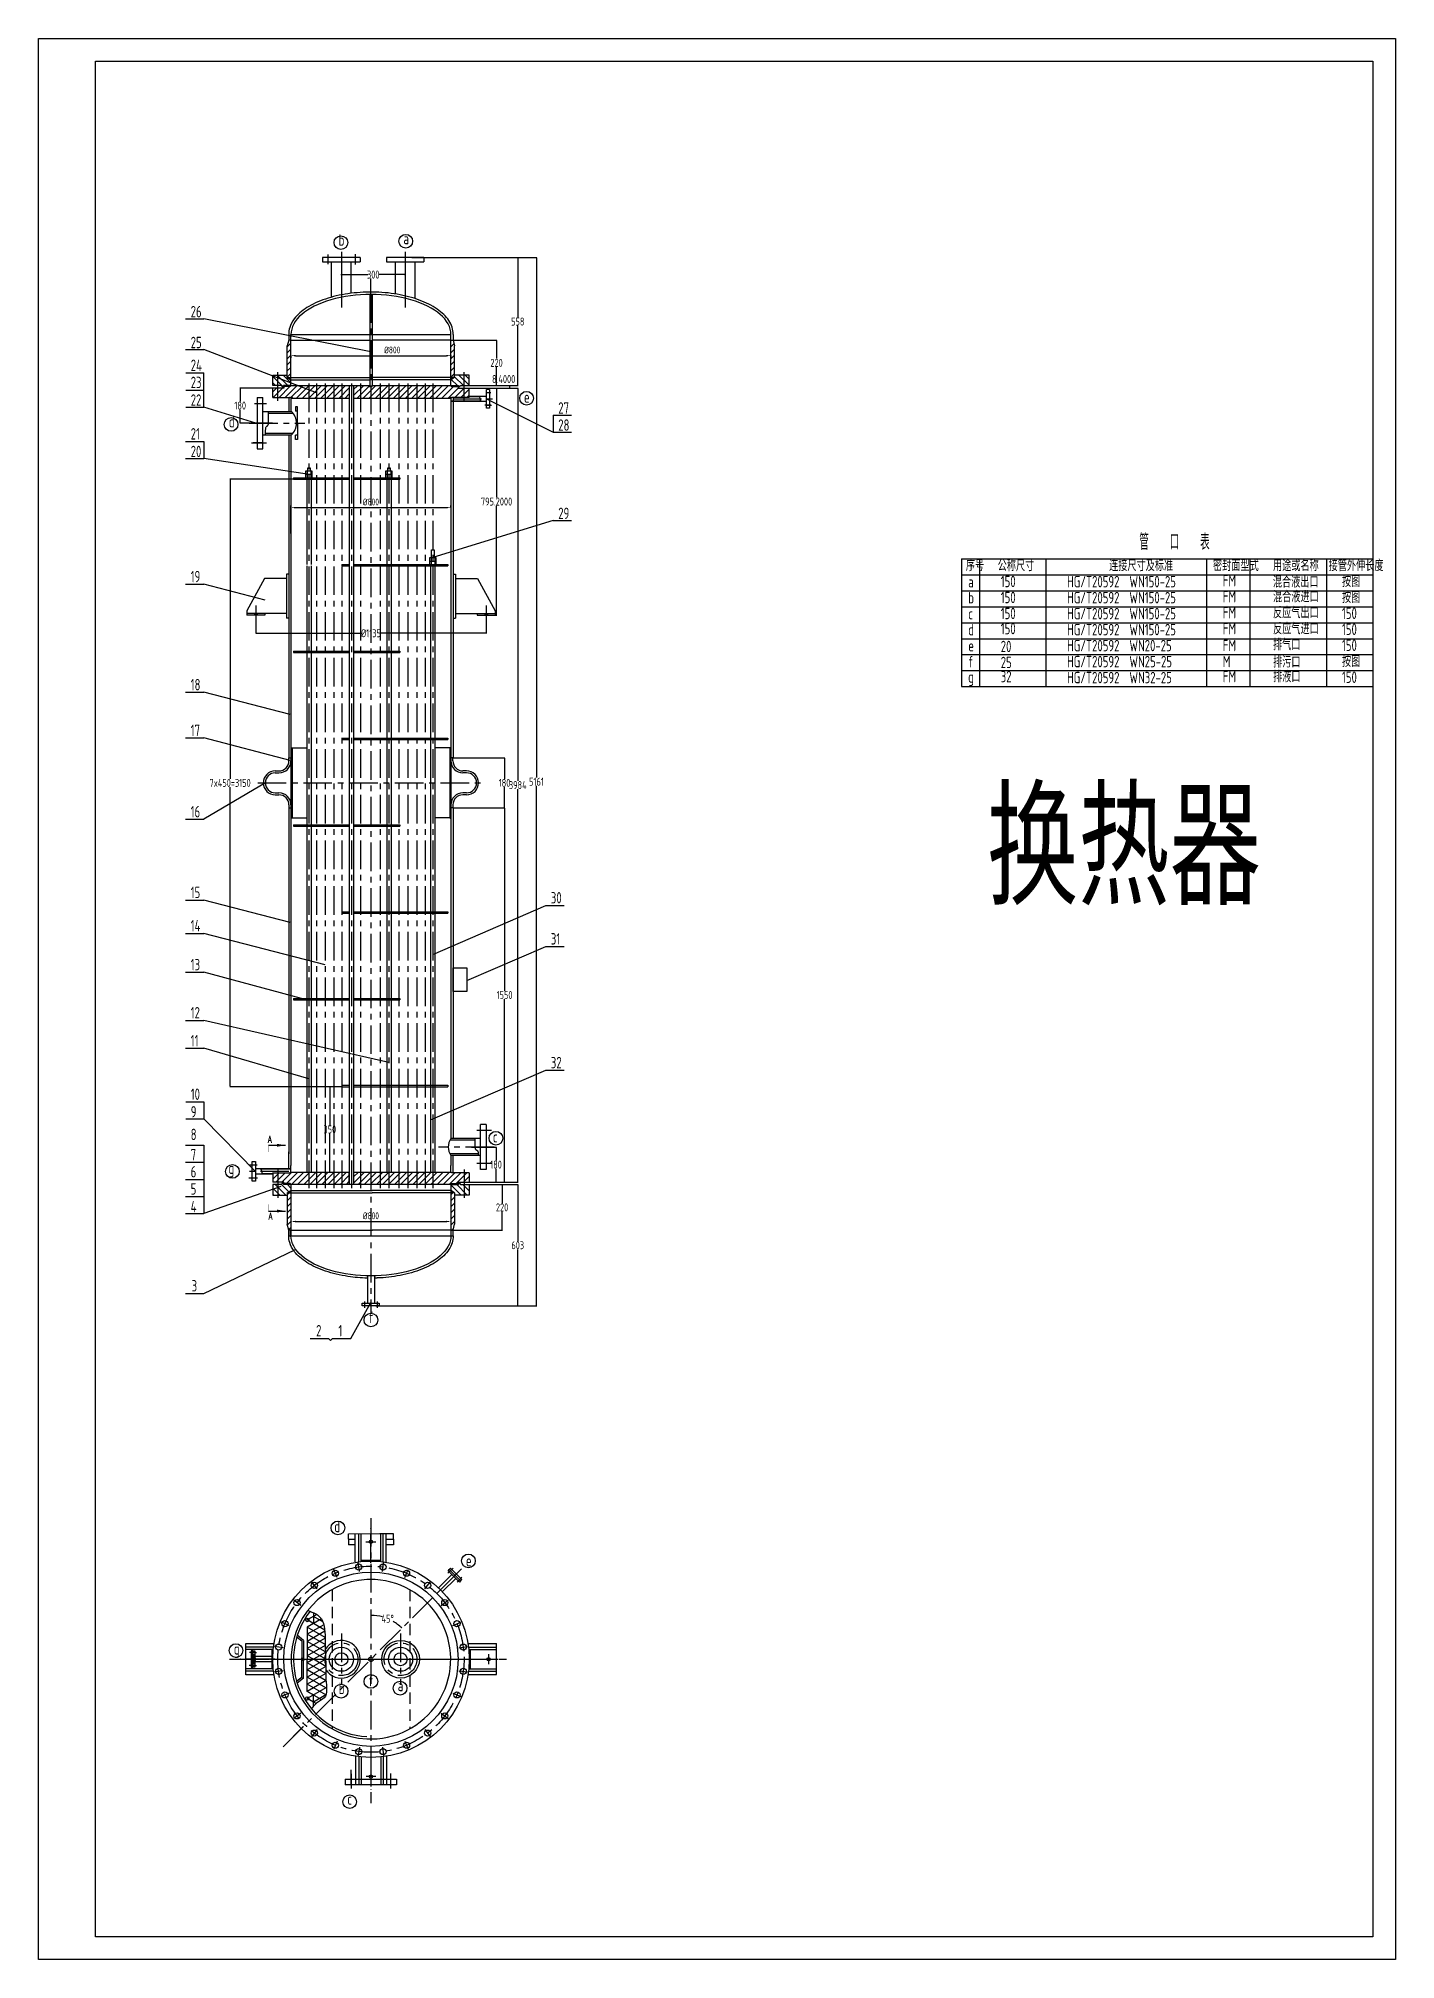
# Model space of a CAD drawing. Extents: x 36 to 630, y 3 to 844.
import ezdxf
from ezdxf.enums import TextEntityAlignment as Align

# ---------------------------------------------------------------- set-up
doc = ezdxf.new("R2010")
doc.units = 0
doc.header["$LTSCALE"] = 10
doc.header["$MEASUREMENT"] = 0
for name, pattern in [('CENTER', [2, 1.25, -0.25, 0.25, -0.25]), ('DASHED', [0.75, 0.5, -0.25]), ('DIVIDE', [31.75, 12.7, -6.35, 0, -6.35, 0, -6.35])]:
    doc.linetypes.add(name, pattern=pattern)
doc.layers.get('0').update_dxf_attribs({"linetype": 'CONTINUOUS'})
doc.layers.get('DEFPOINTS').update_dxf_attribs({"linetype": 'CONTINUOUS'})
for name, color, linetype in [('1轮廓实线层', 7, 'CONTINUOUS'), ('3中心线层', 1, 'CENTER'), ('4虚线层', 6, 'DASHED'), ('6文字层', 3, 'CONTINUOUS'), ('L0', 7, 'CONTINUOUS'), ('L1', 9, 'CENTER'), ('L3', 7, 'DIVIDE'), ('LM', 7, 'CONTINUOUS'), ('文字', 2, 'CONTINUOUS'), ('标注', 3, 'CONTINUOUS'), ('粗0_5', 7, 'CONTINUOUS'), ('粗实线', 7, 'CONTINUOUS'), ('细实线', 3, 'CONTINUOUS')]:
    doc.layers.add(name, color=color, linetype=linetype)
doc.styles.add('H3', font='txt.shx', dxfattribs={"width": 0.7})
doc.styles.add('PC_TEXTSTYLE', font='isocp.shx', dxfattribs={"width": 0.8, "bigfont": 'hzfs.shx'})
doc.styles.get("Standard").update_dxf_attribs({"font": 'isocp.shx', "width": 0.707, "bigfont": 'hztxt.shx'})
doc.styles.add('工程字', font='gbenor.shx', dxfattribs={"width": 0.8, "height": 5, "bigfont": 'gbcbig.shx'})
doc.styles.add('样式_4', font='gbenor.shx', dxfattribs={"height": 3, "bigfont": 'gbcbig.shx'})
doc.dimstyles.new('10', dxfattribs={"dimtxt": 3, "dimasz": 2, "dimexe": 1, "dimexo": 0.0625, "dimgap": 1, "dimtad": 1, "dimdec": 1, "dimlfac": 10, "dimrnd": 1, "dimzin": 12, "dimtxsty": 'STANDARD', "dimcen": 1, "dimazin": 3, "dimtfac": 0.06, "dimtdec": 1, "dimtofl": 0, "dimtmove": 0, "dimatfit": 3, "dimtolj": 1, "dimtzin": 12})
doc.dimstyles.get("Standard").update_dxf_attribs({"dimtxt": 0.18, "dimasz": 0.18, "dimexe": 0.18, "dimexo": 0.0625, "dimgap": 0.09, "dimtad": 0, "dimtih": 1, "dimtoh": 1, "dimdec": 4, "dimzin": 0, "dimtxsty": 'STANDARD', "dimcen": 0.09, "dimazin": 3, "dimtfac": 1, "dimtdec": 4, "dimtofl": 0, "dimtmove": 0, "dimatfit": 3, "dimtolj": 1, "dimtzin": 0})
pattern_1 = [(135, (-95.5184, 269.4879), (-1.325825, -1.325825), [])]
pattern_2 = [(45, (-95.5184, 269.4879), (-0.44194174, 0.44194174), []), (135, (-95.5184, 269.4879), (-0.44194174, -0.44194174), [])]
pattern_3 = [(45, (-95.5184, 269.4879), (-1.325825, 1.325825), [])]

msp = doc.modelspace()

# ---------------------------------------------------------------- texts
at = {"layer": 'L0', "color": 0, "style": 'H3', "width": 0.7}
for p in [(138.072147, 360.377487), (138.422076, 326.74182)]:
    msp.add_text('A', height=3, dxfattribs=at).set_placement(p, align=Align.RIGHT)
at = {"layer": '文字', "width": 0.8}
for s, height, style, p in [('b', 5, '工程字', (167.372657, 753.049053)), ('a', 5, '工程字', (195.75363, 753.665501)), ('26', 5, '工程字', (102.616172, 721.674775)), ('25', 5, '工程字', (102.616172, 708.169106)), ('24', 5, '工程字', (102.641138, 698.184579)), ('23', 5, '工程字', (102.641138, 690.693956)), ('22', 5, '工程字', (102.641138, 682.970507)), ('e', 5, '工程字', (248.489473, 684.290558)), ('27', 5, '工程字', (263.498461, 679.510255)), ('21', 5, '工程字', (102.616172, 668.197758)), ('d', 5, '工程字', (119.311051, 673.497017)), ('28', 5, '工程字', (263.498461, 672.019632)), ('20', 5, '工程字', (102.616172, 660.47431)), ('29', 5, '工程字', (263.498461, 633.374163)), ('管   口   表', 7, '样式_4', (517.810453, 619.871377)), ('序号', 5, '样式_4', (441.904564, 610.569752)), ('公称尺寸 ', 5, '样式_4', (455.831736, 610.569752)), ('连接尺寸及标准', 5, '样式_4', (504.607904, 610.569752)), ('密封面型式', 5, '样式_4', (550.084566, 610.569752)), ('用途或名称', 5, '样式_4', (576.355855, 610.569752)), ('接管外伸长度', 5, '样式_4', (600.701329, 610.569752)), ('19', 5, '工程字', (102.616172, 605.708041)), ('a', 5, '样式_4', (442.940912, 603.447376)), ('150', 5, '样式_4', (457.170695, 603.552164)), ('HG/T20592  WN150-25', 5, '样式_4', (486.171485, 603.485946)), ('FM', 5, '样式_4', (554.371539, 603.920362)), ('混合液出口', 5, '样式_4', (576.283217, 603.362417)), ('按图', 5, '样式_4', (606.517895, 603.631848)), ('b', 5, '样式_4', (442.940912, 596.447376)), ('150', 5, '样式_4', (457.170695, 596.552164)), ('HG/T20592  WN150-25', 5, '样式_4', (486.171485, 596.485946)), ('FM', 5, '样式_4', (554.371539, 596.920362)), ('混合液进口', 5, '样式_4', (576.339059, 596.920362)), ('按图', 5, '样式_4', (606.517895, 596.631848)), ('c', 5, '样式_4', (442.940912, 589.447376)), ('150', 5, '样式_4', (457.170695, 589.552164)), ('HG/T20592  WN150-25', 5, '样式_4', (486.171485, 589.485946)), ('FM', 5, '样式_4', (554.371539, 589.920362)), ('反应气出口', 5, '样式_4', (576.339059, 589.920362)), ('150', 5, '样式_4', (606.517895, 589.631848)), ('d', 5, '样式_4', (442.940912, 582.447376)), ('150', 5, '样式_4', (457.170695, 582.920362)), ('HG/T20592  WN150-25', 5, '样式_4', (486.171485, 582.485946)), ('HG/T20592  WN20-25', 5, '样式_4', (486.171485, 575.485946)), ('FM', 5, '样式_4', (554.371539, 582.920362)), ('FM', 5, '样式_4', (554.371539, 575.514544)), ('排气口', 5, '样式_4', (576.339059, 575.920362)), ('反应气进口', 5, '样式_4', (576.355855, 582.920362)), ('150', 5, '样式_4', (606.517895, 582.631848)), ('150', 5, '样式_4', (606.517895, 575.631848)), ('e', 5, '样式_4', (442.964761, 575.447376)), ('f', 5, '样式_4', (442.940912, 568.447376)), ('20', 5, '样式_4', (457.170695, 575.114058)), ('25', 5, '样式_4', (457.170695, 568.114058)), ('HG/T20592  WN25-25', 5, '样式_4', (486.171485, 568.485946)), ('M', 5, '样式_4', (554.371539, 568.514544)), ('排污口', 5, '样式_4', (576.355855, 568.311635)), ('按图', 5, '样式_4', (606.517895, 568.631848)), ('g', 5, '样式_4', (442.883737, 561.786116)), ('32', 5, '样式_4', (457.170695, 561.920362)), ('HG/T20592  WN32-25', 5, '样式_4', (486.171485, 561.485946)), ('FM', 5, '样式_4', (554.371539, 561.920362)), ('排液口', 5, '样式_4', (576.355855, 561.920362)), ('150', 5, '样式_4', (606.517895, 561.631848)), ('18', 5, '工程字', (102.616172, 558.394381)), ('17', 5, '工程字', (102.616172, 538.38585)), ('16', 5, '工程字', (102.616172, 502.782357)), ('15', 5, '工程字', (102.616172, 467.428316)), ('30', 5, '工程字', (260.260305, 465.083775)), ('14', 5, '工程字', (102.616172, 452.858171)), ('31', 5, '工程字', (260.260305, 447.116541)), ('13', 5, '工程字', (102.616172, 435.842653)), ('12', 5, '工程字', (102.616172, 414.759068)), ('11', 5, '工程字', (102.616172, 402.531748)), ('32', 5, '工程字', (260.260305, 392.936963)), ('10', 5, '工程字', (102.641138, 379.110451)), ('9', 5, '工程字', (102.641138, 371.389839)), ('8', 5, '工程字', (102.616172, 361.508464)), ('c', 5, '工程字', (234.900768, 360.452687)), ('7', 5, '工程字', (102.616172, 352.63628)), ('6', 5, '工程字', (102.616172, 345.145656)), ('g', 5, '工程字', (119.152904, 346.707998)), ('5', 5, '工程字', (102.616172, 337.655033)), ('4', 5, '工程字', (102.616172, 329.931584)), ('3', 5, '工程字', (103.02086, 295.233821)), ('f', 5, '工程字', (180.509852, 281.434354)), ('2', 5, '工程字', (157.514954, 275.567437)), ('1', 5, '工程字', (167.287174, 275.567437)), ('d', 5, '工程字', (165.504966, 189.849573)), ('e', 5, '工程字', (223.096649, 174.888152)), ('g', 5, '工程字', (121.525023, 136.311052)), ('f', 5, '工程字', (180.412617, 122.406435)), ('b', 5, '工程字', (167.448878, 118.957614)), ('a', 5, '工程字', (193.262953, 120.263426)), ('c', 5, '工程字', (171.203534, 70.57498))]:
    msp.add_text(s, height=height, dxfattribs=dict(at, style=style)).set_placement(p)
at = {"layer": '标注', "style": 'PC_TEXTSTYLE', "width": 0.8}
msp.add_text('换热器', height=50, dxfattribs=at).set_placement((451.084826, 464.43015))

# ---------------------------------------------------------------- blocks, each defined once
blk = doc.blocks.new('*D33')
at = {"layer": 'DEFPOINTS', "color": 0}
for p in [(216.52, 638.37), (216.52, 638.37), (146.52, 627)]:
    blk.add_point(p, dxfattribs=at)
at = {"layer": '标注', "color": 0}
for p, q in [((146.52, 627.07), (146.52, 639.37)), ((216.52, 638.43), (216.52, 639.37)), ((148.52, 638.37), (214.52, 638.37))]:
    blk.add_line(p, q, dxfattribs=at)
for points in [[(148.52, 638.7), (148.52, 638.04), (146.52, 638.37)], [(214.52, 638.7), (214.52, 638.04), (216.52, 638.37)]]:
    blk.add_solid(points, dxfattribs=at)
at = {"layer": '标注', "color": 0, "insert": (181.52, 640.87), "char_height": 3, "attachment_point": 5}
blk.add_mtext('\\A1;%%c800', dxfattribs=at)
blk = doc.blocks.new('*D31')
at = {"layer": 'DEFPOINTS', "color": 0}
for p in [(146.52, 325.91), (216.52, 325.91), (216.52, 325.87)]:
    blk.add_point(p, dxfattribs=at)
at = {"layer": '标注', "color": 0}
for p, q in [((146.52, 325.85), (146.52, 324.87)), ((148.52, 325.87), (214.52, 325.87)), ((216.52, 325.85), (216.52, 324.87))]:
    blk.add_line(p, q, dxfattribs=at)
for points in [[(148.52, 326.21), (148.52, 325.54), (146.52, 325.87)], [(214.52, 326.21), (214.52, 325.54), (216.52, 325.87)]]:
    blk.add_solid(points, dxfattribs=at)
at = {"layer": '标注', "color": 0, "insert": (181.52, 328.37), "char_height": 3, "attachment_point": 5}
blk.add_mtext('\\A1;%%C800', dxfattribs=at)
blk = doc.blocks.new('*D32')
at = {"layer": 'DEFPOINTS', "color": 0}
for p in [(146.52, 705.09), (216.52, 705.09), (216.52, 704.9)]:
    blk.add_point(p, dxfattribs=at)
at = {"layer": '标注', "color": 0}
for p, q in [((146.52, 705.03), (146.52, 703.9)), ((148.52, 704.9), (214.52, 704.9)), ((216.52, 705.03), (216.52, 703.9))]:
    blk.add_line(p, q, dxfattribs=at)
for points in [[(148.52, 705.24), (148.52, 704.57), (146.52, 704.9)], [(214.52, 705.24), (214.52, 704.57), (216.52, 704.9)]]:
    blk.add_solid(points, dxfattribs=at)
at = {"layer": '标注', "color": 0, "insert": (190.85, 707.4), "char_height": 3, "attachment_point": 5}
blk.add_mtext('\\A1;%%c800', dxfattribs=at)
blk = doc.blocks.new('*D36')
at = {"layer": 'DEFPOINTS', "color": 0}
for p in [(196.48, 740.4), (168.57, 740.04), (196.48, 740.04)]:
    blk.add_point(p, dxfattribs=at)
at = {"layer": '标注', "color": 0}
for p, q in [((168.57, 740.1), (168.57, 740.58)), ((168.75, 740.4), (180.21, 740.4)), ((196.3, 740.4), (184.84, 740.4)), ((196.48, 740.1), (196.48, 740.58))]:
    blk.add_line(p, q, dxfattribs=at)
for points in [[(168.75, 740.43), (168.75, 740.37), (168.57, 740.4)], [(196.3, 740.43), (196.3, 740.37), (196.48, 740.4)]]:
    blk.add_solid(points, dxfattribs=at)
at = {"layer": '标注', "color": 0, "insert": (182.52, 740.4), "char_height": 3.5, "attachment_point": 5}
blk.add_mtext('\\A1;300', dxfattribs=at)
blk = doc.blocks.new('*D37')
at = {"layer": 'DEFPOINTS', "color": 0}
for p in [(217.52, 711.74), (224.52, 691.79), (236.5, 691.79)]:
    blk.add_point(p, dxfattribs=at)
at = {"layer": '标注', "color": 0}
for p, q in [((217.58, 711.74), (236.68, 711.74)), ((236.5, 711.56), (236.5, 703.61)), ((236.5, 691.97), (236.5, 699.92)), ((224.58, 691.79), (236.68, 691.79))]:
    blk.add_line(p, q, dxfattribs=at)
for points in [[(236.47, 711.56), (236.53, 711.56), (236.5, 711.74)], [(236.47, 691.97), (236.53, 691.97), (236.5, 691.79)]]:
    blk.add_solid(points, dxfattribs=at)
at = {"layer": '标注', "color": 0, "insert": (236.5, 701.76), "char_height": 3.5, "attachment_point": 5}
blk.add_mtext('\\A1;220', dxfattribs=at)
blk = doc.blocks.new('*D38')
at = {"layer": 'DEFPOINTS', "color": 0}
for p in [(199.32, 747.87), (245.77, 747.87), (227.15, 691.79)]:
    blk.add_point(p, dxfattribs=at)
at = {"layer": '标注', "color": 0}
for p, q in [((199.39, 747.87), (245.95, 747.87)), ((245.77, 747.69), (245.77, 721.67)), ((245.77, 691.97), (245.77, 717.99)), ((227.21, 691.79), (245.95, 691.79))]:
    blk.add_line(p, q, dxfattribs=at)
for points in [[(245.74, 747.69), (245.8, 747.69), (245.77, 747.87)], [(245.74, 691.97), (245.8, 691.97), (245.77, 691.79)]]:
    blk.add_solid(points, dxfattribs=at)
at = {"layer": '标注', "color": 0, "insert": (245.77, 719.83), "char_height": 3.5, "attachment_point": 5}
blk.add_mtext('\\A1;558', dxfattribs=at)
blk = doc.blocks.new('*D39')
at = {"layer": 'DEFPOINTS', "color": 0}
for p in [(138.52, 690.74), (124.29, 675.34), (138.52, 675.34)]:
    blk.add_point(p, dxfattribs=at)
at = {"layer": '标注', "color": 0}
for p, q in [((138.46, 690.74), (124.11, 690.74)), ((124.29, 690.56), (124.29, 684.88)), ((138.46, 675.34), (124.11, 675.34)), ((124.29, 675.52), (124.29, 681.2))]:
    blk.add_line(p, q, dxfattribs=at)
for points in [[(124.26, 690.56), (124.32, 690.56), (124.29, 690.74)], [(124.26, 675.52), (124.32, 675.52), (124.29, 675.34)]]:
    blk.add_solid(points, dxfattribs=at)
at = {"layer": '标注', "color": 0, "insert": (124.29, 683.04), "char_height": 3.5, "attachment_point": 5}
blk.add_mtext('\\A1;180', dxfattribs=at)
blk = doc.blocks.new('*D40')
at = {"layer": 'DEFPOINTS', "color": 0}
for p in [(225.49, 358.49), (224.52, 343.09), (236.27, 343.09)]:
    blk.add_point(p, dxfattribs=at)
at = {"layer": '标注', "color": 0}
for p, q in [((225.55, 358.49), (236.45, 358.49)), ((236.27, 358.31), (236.27, 352.63)), ((236.27, 343.27), (236.27, 348.95)), ((224.58, 343.09), (236.45, 343.09))]:
    blk.add_line(p, q, dxfattribs=at)
for points in [[(236.24, 358.31), (236.3, 358.31), (236.27, 358.49)], [(236.24, 343.27), (236.3, 343.27), (236.27, 343.09)]]:
    blk.add_solid(points, dxfattribs=at)
at = {"layer": '标注', "color": 0, "insert": (236.27, 350.79), "char_height": 3.5, "attachment_point": 5}
blk.add_mtext('\\A1;180', dxfattribs=at)
blk = doc.blocks.new('*D41')
at = {"layer": 'DEFPOINTS', "color": 0}
for p in [(224.52, 690.74), (224.58, 343.09), (245.77, 343.09)]:
    blk.add_point(p, dxfattribs=at)
at = {"layer": '标注', "color": 0}
for p, q in [((224.58, 690.74), (245.95, 690.74)), ((245.77, 690.56), (245.77, 518.75)), ((245.77, 343.27), (245.77, 515.07)), ((224.64, 343.09), (245.95, 343.09))]:
    blk.add_line(p, q, dxfattribs=at)
for points in [[(245.74, 690.56), (245.8, 690.56), (245.77, 690.74)], [(245.74, 343.27), (245.8, 343.27), (245.77, 343.09)]]:
    blk.add_solid(points, dxfattribs=at)
at = {"layer": '标注', "color": 0, "insert": (245.77, 516.91), "char_height": 3.5, "attachment_point": 5}
blk.add_mtext('\\A1;3984', dxfattribs=at)
blk = doc.blocks.new('*D42')
at = {"layer": 'DEFPOINTS', "color": 0}
for p in [(224.52, 342.04), (217.52, 322.09), (238.92, 322.09)]:
    blk.add_point(p, dxfattribs=at)
at = {"layer": '标注', "color": 0}
for p, q in [((224.58, 342.04), (239.1, 342.04)), ((238.92, 341.86), (238.92, 333.91)), ((238.92, 322.27), (238.92, 330.22)), ((217.58, 322.09), (239.1, 322.09))]:
    blk.add_line(p, q, dxfattribs=at)
for points in [[(238.89, 341.86), (238.95, 341.86), (238.92, 342.04)], [(238.89, 322.27), (238.95, 322.27), (238.92, 322.09)]]:
    blk.add_solid(points, dxfattribs=at)
at = {"layer": '标注', "color": 0, "insert": (238.92, 332.06), "char_height": 3.5, "attachment_point": 5}
blk.add_mtext('\\A1;220', dxfattribs=at)
blk = doc.blocks.new('*D43')
at = {"layer": 'DEFPOINTS', "color": 0}
for p in [(226.76, 342.04), (183.61, 288.93), (245.77, 288.93)]:
    blk.add_point(p, dxfattribs=at)
at = {"layer": '标注', "color": 0}
for p, q in [((226.82, 342.04), (245.95, 342.04)), ((245.77, 341.86), (245.77, 317.33)), ((245.77, 289.11), (245.77, 313.65)), ((183.67, 288.93), (245.95, 288.93))]:
    blk.add_line(p, q, dxfattribs=at)
for points in [[(245.74, 341.86), (245.8, 341.86), (245.77, 342.04)], [(245.74, 289.11), (245.8, 289.11), (245.77, 288.93)]]:
    blk.add_solid(points, dxfattribs=at)
at = {"layer": '标注', "color": 0, "insert": (245.77, 315.49), "char_height": 3.5, "attachment_point": 5}
blk.add_mtext('\\A1;603', dxfattribs=at)
blk = doc.blocks.new('*D44')
at = {"layer": 'DEFPOINTS', "color": 0}
for p in [(227.92, 690.74), (229.71, 591.34), (236.5, 591.34)]:
    blk.add_point(p, dxfattribs=at)
at = {"layer": '标注', "color": 0}
for p, q in [((227.98, 690.74), (236.68, 690.74)), ((236.5, 690.56), (236.5, 642.88)), ((236.5, 591.52), (236.5, 639.2)), ((229.77, 591.34), (236.68, 591.34))]:
    blk.add_line(p, q, dxfattribs=at)
for points in [[(236.47, 690.56), (236.53, 690.56), (236.5, 690.74)], [(236.47, 591.52), (236.53, 591.52), (236.5, 591.34)]]:
    blk.add_solid(points, dxfattribs=at)
at = {"layer": '标注', "color": 0, "insert": (236.5, 641.04), "char_height": 3.5, "attachment_point": 5}
blk.add_mtext('\\A1;795.2000', dxfattribs=at)
blk = doc.blocks.new('*D45')
at = {"layer": 'DEFPOINTS', "color": 0}
for p in [(163.51, 384.89), (168.82, 384.89), (149.1, 347.49)]:
    blk.add_point(p, dxfattribs=at)
at = {"layer": '标注', "color": 0}
for p, q in [((168.76, 384.89), (163.33, 384.89)), ((163.51, 384.71), (163.51, 368.03)), ((163.51, 347.67), (163.51, 364.35)), ((149.17, 347.49), (163.69, 347.49))]:
    blk.add_line(p, q, dxfattribs=at)
for points in [[(163.48, 384.71), (163.54, 384.71), (163.51, 384.89)], [(163.48, 347.67), (163.54, 347.67), (163.51, 347.49)]]:
    blk.add_solid(points, dxfattribs=at)
at = {"layer": '标注', "color": 0, "insert": (163.51, 366.19), "char_height": 3.5, "attachment_point": 5}
blk.add_mtext('\\A1;350', dxfattribs=at)
blk = doc.blocks.new('*D46')
at = {"layer": 'DEFPOINTS', "color": 0}
for p in [(119.88, 650.89), (147.6, 650.89), (168.82, 384.89)]:
    blk.add_point(p, dxfattribs=at)
at = {"layer": '标注', "color": 0}
for p, q in [((147.53, 650.89), (119.7, 650.89)), ((119.88, 650.71), (119.88, 519.73)), ((119.88, 385.07), (119.88, 516.05)), ((168.76, 384.89), (119.7, 384.89))]:
    blk.add_line(p, q, dxfattribs=at)
for points in [[(119.85, 650.71), (119.91, 650.71), (119.88, 650.89)], [(119.85, 385.07), (119.91, 385.07), (119.88, 384.89)]]:
    blk.add_solid(points, dxfattribs=at)
at = {"layer": '标注', "color": 0, "insert": (119.88, 517.89), "char_height": 3.5, "attachment_point": 5}
blk.add_mtext('\\A1;7x450=3150', dxfattribs=at)
blk = doc.blocks.new('*D47')
at = {"layer": 'DEFPOINTS', "color": 0}
for p in [(181.52, 196.03), (221.13, 173.79), (191.12, 150.88), (143.08, 95.96), (181.52, 74.89)]:
    blk.add_point(p, dxfattribs=at)
at = {"layer": '标注', "color": 0}
for start, end in [(74.78267, 89.46201), (45.45537, 59.72055)]:
    blk.add_arc((181.52, 134.28), 19.17, start, end, dxfattribs=at)
for points in [[(181.7, 153.42), (181.7, 153.48), (181.52, 153.45)], [(194.99, 147.97), (194.94, 147.92), (195.09, 147.82)]]:
    blk.add_solid(points, dxfattribs=at)
at = {"layer": '标注', "color": 0, "insert": (188.87, 151.99), "char_height": 3.5, "attachment_point": 5}
blk.add_mtext('\\A1;45°', dxfattribs=at)
blk = doc.blocks.new('*D34')
at = {"layer": 'DEFPOINTS', "color": 0}
for p in [(239.4, 691.79), (239.4, 690.74), (242.25, 691.79)]:
    blk.add_point(p, dxfattribs=at)
at = {"layer": '标注', "color": 0}
for p, q in [((239.46, 691.79), (242.43, 691.79)), ((239.46, 690.74), (242.43, 690.74)), ((242.25, 690.92), (242.25, 691.61))]:
    blk.add_line(p, q, dxfattribs=at)
for points in [[(242.22, 691.61), (242.28, 691.61), (242.25, 691.79)], [(242.22, 690.92), (242.28, 690.92), (242.25, 690.74)]]:
    blk.add_solid(points, dxfattribs=at)
at = {"layer": '标注', "color": 0, "insert": (239.61, 694.66), "char_height": 3.5, "attachment_point": 5}
blk.add_mtext('\\A1;8.4000', dxfattribs=at)
blk = doc.blocks.new('*D35')
at = {"layer": 'DEFPOINTS', "color": 0}
for p in [(215.14, 747.87), (215.14, 288.93), (253.97, 288.93)]:
    blk.add_point(p, dxfattribs=at)
at = {"layer": '标注', "color": 0}
for p, q in [((215.2, 747.87), (254.15, 747.87)), ((253.97, 747.69), (253.97, 520.24)), ((253.97, 289.11), (253.97, 516.56)), ((215.2, 288.93), (254.15, 288.93))]:
    blk.add_line(p, q, dxfattribs=at)
for points in [[(253.94, 747.69), (254, 747.69), (253.97, 747.87)], [(253.94, 289.11), (254, 289.11), (253.97, 288.93)]]:
    blk.add_solid(points, dxfattribs=at)
at = {"layer": '标注', "color": 0, "insert": (253.97, 518.4), "char_height": 3.5, "attachment_point": 5}
blk.add_mtext('\\A1;5161', dxfattribs=at)
blk = doc.blocks.new('*U9')
at = {"layer": 'L0', "color": 1}
for p, q in [((258.2, 172.1), (248.2, 172.1)), ((258.2, 133.7), (248.2, 133.7))]:
    blk.add_line(p, q, dxfattribs=at)
for points in [[(248.2, 172.1, 0, 1.67, 0), (253.2, 172.1, 1.67, 1.67, 0)], [(248.2, 133.7, 0, 1.67, 0), (253.2, 133.7, 1.67, 1.67, 0)]]:
    blk.add_lwpolyline(points, format="xyseb", dxfattribs=at)
at = {"layer": 'L0', "color": 7, "const_width": 0.2}
for points in [[(258.2, 172.1), (258.2, 168.1)], [(258.2, 133.7), (258.2, 137.7)]]:
    blk.add_lwpolyline(points, dxfattribs=at)
blk = doc.blocks.new('*D48')
at = {"layer": 'DEFPOINTS', "color": 0}
for p in [(217.52, 506.95), (224.58, 343.09), (239.99, 343.09)]:
    blk.add_point(p, dxfattribs=at)
at = {"layer": '标注', "color": 0}
for p, q in [((217.58, 506.95), (240.17, 506.95)), ((239.99, 506.77), (239.99, 426.86)), ((239.99, 343.27), (239.99, 423.18)), ((224.64, 343.09), (240.17, 343.09))]:
    blk.add_line(p, q, dxfattribs=at)
for points in [[(239.96, 506.77), (240.02, 506.77), (239.99, 506.95)], [(239.96, 343.27), (240.02, 343.27), (239.99, 343.09)]]:
    blk.add_solid(points, dxfattribs=at)
at = {"layer": '标注', "color": 0, "insert": (239.99, 425.02), "char_height": 3.5, "attachment_point": 5}
blk.add_mtext('\\A1;1550', dxfattribs=at)
blk = doc.blocks.new('*D49')
at = {"layer": 'DEFPOINTS', "color": 0}
for p in [(131.1, 589.86), (231.94, 589.86), (231.94, 583.39)]:
    blk.add_point(p, dxfattribs=at)
at = {"layer": '标注', "color": 0}
for p, q in [((131.1, 589.79), (131.1, 583.21)), ((231.94, 589.79), (231.94, 583.21)), ((131.28, 583.39), (177.66, 583.39)), ((231.76, 583.39), (185.37, 583.39))]:
    blk.add_line(p, q, dxfattribs=at)
for points in [[(131.28, 583.42), (131.28, 583.36), (131.1, 583.39)], [(231.76, 583.42), (231.76, 583.36), (231.94, 583.39)]]:
    blk.add_solid(points, dxfattribs=at)
at = {"layer": '标注', "color": 0, "insert": (181.52, 583.39), "char_height": 3.5, "attachment_point": 5}
blk.add_mtext('\\A1;%%C1135', dxfattribs=at)
blk = doc.blocks.new('*D50')
at = {"layer": 'DEFPOINTS', "color": 0}
for p in [(217.52, 528.83), (220.22, 506.95), (239.99, 506.95)]:
    blk.add_point(p, dxfattribs=at)
at = {"layer": '标注', "color": 0}
for p, q in [((217.58, 528.83), (240.17, 528.83)), ((239.99, 528.65), (239.99, 519.73)), ((239.99, 507.13), (239.99, 516.05)), ((220.29, 506.95), (240.17, 506.95))]:
    blk.add_line(p, q, dxfattribs=at)
for points in [[(239.96, 528.65), (240.02, 528.65), (239.99, 528.83)], [(239.96, 507.13), (240.02, 507.13), (239.99, 506.95)]]:
    blk.add_solid(points, dxfattribs=at)
at = {"layer": '标注', "color": 0, "insert": (239.99, 517.89), "char_height": 3.5, "attachment_point": 5}
blk.add_mtext('\\A1;180', dxfattribs=at)

# ---------------------------------------------------------------- dimensions: what is measured, and where the dimension line sits
at = {"layer": '标注'}
for base, p1, p2, text, picture, middle in [((196.481067, 740.403476), (168.566925, 740.038736), (196.481067, 740.038736), '300', '*D36', (182.523996, 740.403476)), ((231.940188, 583.389052), (131.095349, 589.857085), (231.940188, 589.857085), '%%C1135', '*D49', (181.517768, 583.389052))]:
    dim = msp.add_linear_dim(base=base, p1=p1, p2=p2, text=text, dimstyle='STANDARD', override={"dimscale": 1, "dimtxt": 3.5, "dimlfac": 8}, dxfattribs=at)
    dim.commit()
    dim.dimension.update_dxf_attribs({"geometry": picture, "text_midpoint": middle})
for base, p1, p2, text, picture, middle in [((245.768909, 747.8687), (227.151909, 691.789859), (199.323847, 747.8687), '558', '*D38', (245.768909, 719.82928)), ((253.973505, 288.930699), (215.139462, 747.8687), (215.139462, 288.930699), '5161', '*D35', (253.973505, 518.399699)), ((124.290994, 675.339859), (138.517768, 690.739859), (138.517768, 675.339859), '180', '*D39', (124.290994, 683.039859)), ((245.768909, 343.089681), (224.517768, 690.739859), (224.580268, 343.089681), '3984', '*D41', (245.768909, 516.91477)), ((119.875257, 650.889681), (168.817768, 384.889681), (147.59616, 650.889681), '7x450=3150', '*D46', (119.875257, 517.889681)), ((239.992763, 506.952181), (217.517768, 528.827181), (220.223927, 506.952181), '180', '*D50', (239.992763, 517.889681)), ((239.992763, 343.089681), (217.517768, 506.952181), (224.580268, 343.089681), '1550', '*D48', (239.992763, 425.020931)), ((163.511517, 384.889681), (149.103287, 347.489681), (168.817768, 384.889681), '350', '*D45', (163.511517, 366.189681)), ((245.768909, 288.930699), (226.757248, 342.039681), (183.61133, 288.930699), '603', '*D43', (245.768909, 315.48519)), ((238.920504, 322.089681), (224.517768, 342.039681), (217.517768, 322.089681), '220', '*D42', (238.920504, 332.064681))]:
    dim = msp.add_linear_dim(base=base, p1=p1, p2=p2, angle=90, text=text, dimstyle='STANDARD', override={"dimscale": 1, "dimtxt": 3.5, "dimlfac": 8}, dxfattribs=at)
    dim.commit()
    dim.dimension.update_dxf_attribs({"geometry": picture, "text_midpoint": middle})
dim = msp.add_linear_dim(base=(216.517768, 704.902528), p1=(146.517768, 705.094516), p2=(216.517768, 705.094516), text='%%c800', dimstyle='10', dxfattribs=at)
dim.commit()
dim.dimension.update_dxf_attribs({"geometry": '*D32', "text_midpoint": (190.849552, 707.402528), "dimtype": 160})
for base, p1, p2, text, picture, middle in [((236.504173, 691.789859), (217.517768, 711.739859), (224.517768, 691.789859), '220', '*D37', (236.504173, 701.764859)), ((236.270504, 343.089681), (225.486176, 358.489681), (224.517768, 343.089681), '180', '*D40', (236.270504, 350.789681))]:
    dim = msp.add_linear_dim(base=base, p1=p1, p2=p2, angle=90, text=text, dimstyle='STANDARD', override={"dimscale": 1, "dimtxt": 3.5, "dimlfac": 8}, dxfattribs=at)
    dim.commit()
    dim.dimension.update_dxf_attribs({"geometry": picture, "text_midpoint": middle, "dimtype": 160})
dim = msp.add_linear_dim(base=(236.504173, 591.339859), p1=(227.921985, 690.739859), p2=(229.71199, 591.339859), angle=90, dimstyle='STANDARD', override={"dimscale": 1, "dimtxt": 3.5, "dimlfac": 8}, dxfattribs=at)
dim.commit()
dim.dimension.update_dxf_attribs({"geometry": '*D44', "text_midpoint": (236.504173, 641.039859)})
dim = msp.add_linear_dim(base=(242.251756, 691.789859), p1=(239.395114, 690.739859), p2=(239.395114, 691.789859), angle=90, dimstyle='STANDARD', override={"dimscale": 1, "dimtxt": 3.5, "dimlfac": 8, "dimtmove": 2}, dxfattribs=at)
dim.commit()
dim.dimension.update_dxf_attribs({"geometry": '*D34', "text_midpoint": (239.609532, 694.664736), "dimtype": 160})
for base, p1, p2, text, picture, middle in [((216.517768, 638.369999), (146.517768, 627.004464), (216.517768, 638.369999), '%%c800', '*D33', (181.517768, 640.869999)), ((216.517768, 325.87364), (146.517768, 325.908504), (216.517768, 325.908504), '%%C800', '*D31', (181.517768, 328.37364))]:
    dim = msp.add_linear_dim(base=base, p1=p1, p2=p2, text=text, dimstyle='10', dxfattribs=at)
    dim.commit()
    dim.dimension.update_dxf_attribs({"geometry": picture, "text_midpoint": middle})
dim = msp.add_angular_dim_2l(base=(191.11873, 150.875663), line1=((143.080855, 95.956949), (221.134796, 173.786102)), line2=((181.517768, 196.033647), (181.517768, 74.893056)), dimstyle='STANDARD', override={"dimscale": 1, "dimtxt": 3.5, "dimdec": 0, "dimlfac": 8}, dxfattribs=at)
dim.commit()
dim.dimension.update_dxf_attribs({"geometry": '*D47', "text_midpoint": (188.866582, 151.988656)})

# ---------------------------------------------------------------- hatches: boundary and pattern name
at = {"layer": 'LM'}
h = msp.add_hatch(dxfattribs=at)
h.set_pattern_fill('ANSI31', color=256, scale=15, angle=90, style=0)
h.set_pattern_definition(pattern_1)
h.paths.add_polyline_path([(138.517768, 696.389859), (138.517768, 691.789859), (142.372571, 691.789859), (142.717768, 691.189859), (143.217768, 691.189859), (143.217768, 691.789859), (143.367768, 691.789859), (146.517768, 691.789859), (146.517768, 694.368194), (144.917768, 695.389859), (144.917768, 696.389859)])
h = msp.add_hatch(dxfattribs=at)
h.set_pattern_fill('ANSI37', color=256, scale=5, style=0)
h.set_pattern_definition(pattern_2)
h.paths.add_polyline_path([(146.217768, 691.789859), (143.367768, 691.789859), (143.367768, 691.339859), (146.217768, 691.339859)])
h = msp.add_hatch(dxfattribs=at)
h.set_pattern_fill('ANSI37', color=256, scale=5, style=0)
h.set_pattern_definition(pattern_2)
h.paths.add_polyline_path([(146.517768, 695.389859), (144.917768, 695.389859), (146.517768, 694.368194)])
at = {"layer": '标注'}
h = msp.add_hatch(dxfattribs=at)
h.set_pattern_fill('ANSI31', color=256, scale=15, style=0)
h.set_pattern_definition(pattern_3)
h.paths.add_polyline_path([(218.117768, 709.145843), (217.517768, 711.739859), (216.517768, 711.739859), (216.517768, 695.389859), (218.117768, 695.389859)])
h.paths.add_polyline_path([(145.517768, 711.739859), (144.917768, 709.145843), (144.917768, 695.389859), (146.517768, 695.389859), (146.517768, 711.739859)])
h = msp.add_hatch(dxfattribs=at)
h.set_pattern_fill('ANSI31', color=256, scale=15, style=0)
h.set_pattern_definition(pattern_3)
h.paths.add_polyline_path([(138.517768, 686.639859), (140.767768, 686.639859), (140.767768, 690.739859), (138.517768, 690.739859)])
h.paths.add_polyline_path([(146.817768, 686.639859), (147.017768, 686.639859, -0.4142135624), (147.217768, 686.439859), (147.217768, 686.339859), (154.399153, 686.339859), (154.399153, 691.739859), (146.617768, 691.739859), (146.217768, 691.339859), (143.367768, 691.339859), (143.367768, 690.739859), (140.767768, 690.739859), (140.767768, 686.639859), (145.917768, 686.639859, -0.2982166267), (146.376026, 686.339859), (146.617768, 686.339859), (146.617768, 686.439859, -0.4142135624)])
h.paths.add_polyline_path([(157.757004, 691.739859), (154.399153, 691.739859), (154.399153, 686.339859), (157.757004, 686.339859)])
h.paths.add_polyline_path([(157.757004, 686.339859), (161.434667, 686.339859), (161.434667, 691.739859), (157.757004, 691.739859)])
h.paths.add_polyline_path([(165.302576, 691.739859), (161.434667, 691.739859), (161.434667, 686.339859), (165.302576, 686.339859)])
h.paths.add_polyline_path([(165.302576, 686.339859), (168.814952, 686.339859), (168.814952, 691.739859), (165.302576, 691.739859)])
h.paths.add_polyline_path([(168.814952, 686.339859), (169.904216, 686.339859), (169.904216, 691.739859), (168.814952, 691.739859)])
h.paths.add_polyline_path([(172.036801, 691.739859), (169.904216, 691.739859), (169.904216, 686.339859), (172.036801, 686.339859)])
h.paths.add_polyline_path([(175.878393, 691.739859), (173.936801, 691.739859), (173.936801, 686.339859), (175.878393, 686.339859)])
h.paths.add_polyline_path([(176.935878, 691.739859), (175.878393, 691.739859), (175.878393, 686.339859), (176.935878, 686.339859)])
h.paths.add_polyline_path([(181.517768, 691.339859), (180.917768, 691.339859), (180.917768, 691.739859), (176.935878, 691.739859), (176.935878, 686.339859), (181.517768, 686.339859)])
h.paths.add_polyline_path([(181.517768, 686.339859), (185.521535, 686.339859), (185.521535, 691.739859), (182.117768, 691.739859), (182.117768, 691.339859), (181.517768, 691.339859)])
h.paths.add_polyline_path([(185.521535, 686.339859), (189.418993, 686.339859), (189.418993, 691.739859), (185.521535, 691.739859)])
h.paths.add_polyline_path([(193.765844, 691.739859), (189.418993, 691.739859), (189.418993, 686.339859), (193.765844, 686.339859)])
h.paths.add_polyline_path([(197.603407, 691.739859), (193.765844, 691.739859), (193.765844, 686.339859), (197.603407, 686.339859)])
h.paths.add_polyline_path([(201.600869, 691.739859), (197.603407, 691.739859), (197.603407, 686.339859), (201.600869, 686.339859)])
h.paths.add_polyline_path([(205.278533, 691.739859), (201.600869, 691.739859), (201.600869, 686.339859), (205.278533, 686.339859)])
h.paths.add_polyline_path([(205.278533, 686.339859), (208.636384, 686.339859), (208.636384, 691.739859), (205.278533, 691.739859)])
h.paths.add_polyline_path([(208.636384, 686.339859), (209.086801, 686.339859), (215.817768, 686.339859), (215.817768, 686.439859, -0.4142135624), (216.017768, 686.639859), (216.217768, 686.639859, -0.4142135624), (216.417768, 686.439859), (216.417768, 686.339859), (216.659511, 686.339859, -0.2982166267), (217.117768, 686.639859), (222.267768, 686.639859), (222.267768, 690.739859), (219.667768, 690.739859), (219.667768, 691.339859), (216.817768, 691.339859), (216.417768, 691.739859), (208.636384, 691.739859)])
h.paths.add_polyline_path([(224.517768, 690.739859), (222.267768, 690.739859), (222.267768, 686.639859), (224.517768, 686.639859)])
h = msp.add_hatch(dxfattribs=at)
h.set_pattern_fill('ANSI37', color=256, scale=5, style=0)
h.set_pattern_definition(pattern_2)
h.paths.add_polyline_path([(181.517768, 691.739859), (180.917768, 691.739859), (180.917768, 691.339859), (181.517768, 691.339859)])
h = msp.add_hatch(dxfattribs=at)
h.set_pattern_fill('ANSI37', color=256, scale=5, style=0)
h.set_pattern_definition(pattern_2)
h.paths.add_polyline_path([(182.117768, 691.739859), (181.517768, 691.739859), (181.517768, 691.339859), (182.117768, 691.339859)])
h = msp.add_hatch(dxfattribs=at)
h.set_pattern_fill('ANSI31', color=256, scale=15, angle=90, style=0)
h.set_pattern_definition(pattern_1)
h.paths.add_polyline_path([(218.117768, 696.389859), (218.117768, 695.389859), (216.517768, 694.368194), (216.517768, 691.789859), (219.667768, 691.789859), (219.817768, 691.789859), (219.817768, 691.189859), (220.317768, 691.189859), (220.662966, 691.789859), (224.517768, 691.789859), (224.517768, 696.389859)])
h = msp.add_hatch(dxfattribs=at)
h.set_pattern_fill('ANSI37', color=256, scale=5, style=0)
h.set_pattern_definition(pattern_2)
h.paths.add_polyline_path([(218.117768, 695.389859), (216.517768, 695.389859), (216.517768, 694.368194)])
h = msp.add_hatch(dxfattribs=at)
h.set_pattern_fill('ANSI37', color=256, scale=5, style=0)
h.set_pattern_definition(pattern_2)
h.paths.add_polyline_path([(219.21309, 691.789859), (216.817768, 691.789859), (216.817768, 691.339859), (218.977656, 691.339859)])
h = msp.add_hatch(dxfattribs=at)
h.set_pattern_fill('ANSI37', color=256, scale=5, style=0)
h.set_pattern_definition(pattern_2)
h.paths.add_polyline_path([(219.667768, 691.789859), (219.21309, 691.789859), (218.977656, 691.339859), (219.667768, 691.339859)])
h = msp.add_hatch(dxfattribs=at)
h.set_pattern_fill('ANSI31', color=256, scale=15, style=0)
h.set_pattern_definition(pattern_3)
h.paths.add_polyline_path([(140.767768, 347.189681), (138.517768, 347.189681), (138.517768, 343.089681), (140.767768, 343.089681)])
h.paths.add_polyline_path([(154.399153, 347.489681), (146.376026, 347.489681, -0.2982166267), (145.917768, 347.189681), (140.767768, 347.189681), (140.767768, 343.089681), (143.367768, 343.089681), (143.367768, 342.489681), (146.217768, 342.489681), (146.617768, 342.089681), (154.399153, 342.089681)])
h.paths.add_polyline_path([(157.757004, 347.489681), (154.399153, 347.489681), (154.399153, 342.089681), (157.757004, 342.089681)])
h.paths.add_polyline_path([(161.434667, 347.489681), (157.757004, 347.489681), (157.757004, 342.089681), (161.434667, 342.089681)])
h.paths.add_polyline_path([(165.302576, 347.489681), (161.434667, 347.489681), (161.434667, 342.089681), (165.302576, 342.089681)])
h.paths.add_polyline_path([(168.814952, 347.489681), (165.302576, 347.489681), (165.302576, 342.089681), (168.814952, 342.089681)])
h.paths.add_polyline_path([(172.036801, 347.489681), (168.814952, 347.489681), (168.814952, 342.089681), (172.036801, 342.089681)])
h.paths.add_polyline_path([(176.935878, 347.489681), (173.936801, 347.489681), (173.936801, 342.089681), (176.935878, 342.089681)])
h.paths.add_polyline_path([(181.517768, 347.489681), (176.935878, 347.489681), (176.935878, 342.089681), (180.917768, 342.089681), (180.917768, 342.489681), (181.517768, 342.489681)])
h.paths.add_polyline_path([(185.521535, 347.489681), (181.517768, 347.489681), (181.517768, 342.489681), (182.117768, 342.489681), (182.117768, 342.089681), (185.521535, 342.089681)])
h.paths.add_polyline_path([(189.418993, 347.489681), (185.521535, 347.489681), (185.521535, 342.089681), (189.418993, 342.089681)])
h.paths.add_polyline_path([(193.765844, 347.489681), (189.418993, 347.489681), (189.418993, 342.089681), (193.765844, 342.089681)])
h.paths.add_polyline_path([(197.603407, 347.489681), (193.765844, 347.489681), (193.765844, 342.089681), (197.603407, 342.089681)])
h.paths.add_polyline_path([(201.600869, 347.489681), (197.603407, 347.489681), (197.603407, 342.089681), (201.600869, 342.089681)])
h.paths.add_polyline_path([(205.278533, 347.489681), (201.600869, 347.489681), (201.600869, 342.089681), (205.278533, 342.089681)])
h.paths.add_polyline_path([(208.636384, 347.489681), (205.278533, 347.489681), (205.278533, 342.089681), (208.636384, 342.089681)])
h.paths.add_polyline_path([(222.267768, 347.189681), (217.117768, 347.189681, -0.2982166267), (216.659511, 347.489681), (209.086801, 347.489681), (208.636384, 347.489681), (208.636384, 342.089681), (216.417768, 342.089681), (216.817768, 342.489681), (219.667768, 342.489681), (219.667768, 343.089681), (222.267768, 343.089681)])
h = msp.add_hatch(dxfattribs=at)
h.set_pattern_fill('ANSI31', color=256, scale=15, style=0)
h.set_pattern_definition(pattern_3)
h.paths.add_polyline_path([(222.267768, 343.089681), (224.517768, 343.089681), (224.517768, 347.189681), (222.267768, 347.189681)])
h = msp.add_hatch(dxfattribs=at)
h.set_pattern_fill('ANSI31', color=256, scale=15, style=0)
h.set_pattern_definition([(315, (228.8573, 730.1395), (-1.325825, -1.325825), [])])
h.paths.add_polyline_path([(144.917768, 337.439681), (144.917768, 338.439681), (146.517768, 339.461346), (146.517768, 342.039681), (143.367768, 342.039681), (143.217768, 342.039681), (143.217768, 342.639681), (142.717768, 342.639681), (142.372571, 342.039681), (138.517768, 342.039681), (138.517768, 337.439681)])
h = msp.add_hatch(dxfattribs=at)
h.set_pattern_fill('ANSI37', color=256, scale=5, style=0)
h.set_pattern_definition(pattern_2)
h.paths.add_polyline_path([(146.217768, 342.489681), (143.367768, 342.489681), (143.367768, 342.039681), (146.217768, 342.039681)])
h = msp.add_hatch(dxfattribs=at)
h.set_pattern_fill('ANSI37', color=256, scale=5, style=0)
h.set_pattern_definition(pattern_2)
h.paths.add_polyline_path([(146.517768, 339.461346), (144.917768, 338.439681), (146.517768, 338.439681)])
h = msp.add_hatch(dxfattribs=at)
h.set_pattern_fill('ANSI31', color=256, scale=15, style=0)
h.set_pattern_definition(pattern_3)
h.paths.add_polyline_path([(144.917768, 324.683698), (145.517768, 322.089681), (146.517768, 322.089681), (146.517768, 338.439681), (144.917768, 338.439681)])
h.paths.add_polyline_path([(217.517768, 322.089681), (218.117768, 324.683698), (218.117768, 338.439681), (216.517768, 338.439681), (216.517768, 322.089681)])
h = msp.add_hatch(dxfattribs=at)
h.set_pattern_fill('ANSI31', color=256, scale=15, angle=90, style=0)
h.set_pattern_definition(pattern_1)
h.paths.add_polyline_path([(224.517768, 337.439681), (224.517768, 342.039681), (220.662966, 342.039681), (220.317768, 342.639681), (219.817768, 342.639681), (219.817768, 342.039681), (219.667768, 342.039681), (216.517768, 342.039681), (216.517768, 339.461346), (218.117768, 338.439681), (218.117768, 337.439681)])
h = msp.add_hatch(dxfattribs=at)
h.set_pattern_fill('ANSI37', color=256, scale=5, style=0)
h.set_pattern_definition(pattern_2)
h.paths.add_polyline_path([(216.517768, 339.461346), (216.517768, 338.439681), (218.117768, 338.439681)])
h = msp.add_hatch(dxfattribs=at)
h.set_pattern_fill('ANSI37', color=256, scale=5, style=0)
h.set_pattern_definition(pattern_2)
h.paths.add_polyline_path([(219.667768, 342.489681), (216.817768, 342.489681), (216.817768, 342.039681), (219.667768, 342.039681)])

# ---------------------------------------------------------------- linework, layer by layer
for points in [[(136.596613, 680.503034), (136.596613, 680.018104), (136.596613, 679.53342), (136.596613, 679.051999), (136.596613, 678.576854), (136.596613, 678.111003), (136.596613, 677.657461), (136.596613, 677.219243), (136.596613, 676.799366), (136.596159, 676.400741), (136.592979, 676.025869), (136.58435, 675.677148), (136.567546, 675.356975), (136.539841, 675.067748), (136.498511, 674.811863), (136.44083, 674.591718), (136.364075, 674.409711), (136.266881, 674.26563), (136.153337, 674.148832), (136.028893, 674.046066), (135.898999, 673.944079), (135.769104, 673.82962), (135.64466, 673.689437), (135.531116, 673.510278), (135.433922, 673.278892), (135.357167, 672.986361), (135.299486, 672.641105), (135.258156, 672.255882), (135.230452, 671.843446), (135.213647, 671.416552), (135.205018, 670.987957), (135.201838, 670.570416), (135.201384, 670.176685)], [(227.041996, 362.252856), (227.041996, 361.798688), (227.041996, 361.398086), (227.041996, 361.041762), (227.041996, 360.720426), (227.041996, 360.42479), (227.041996, 360.145564), (227.041996, 359.87346), (227.041996, 359.599188), (227.04245, 359.31609), (227.045629, 359.028035), (227.054258, 358.741521), (227.071063, 358.463047), (227.098768, 358.199113), (227.140098, 357.956216), (227.197778, 357.740856), (227.274534, 357.559533), (227.371727, 357.416136), (227.485271, 357.304123), (227.609716, 357.214345), (227.73961, 357.137651), (227.869504, 357.064892), (227.993948, 356.986916), (228.107492, 356.894573), (228.204686, 356.778714), (228.281442, 356.631788), (228.339122, 356.452646), (228.380452, 356.241739), (228.408157, 355.999518), (228.424961, 355.726433), (228.433591, 355.422936), (228.43677, 355.089477), (228.437224, 354.726507)]]:
    msp.add_lwpolyline(points)
at = {"layer": '1轮廓实线层'}
for p, q in [((156.354157, 154.627102), (156.354157, 149.876661)), ((156.354157, 149.876661), (153.647828, 148.314161)), ((153.647828, 148.314161), (153.647828, 134.251661)), ((153.647828, 120.189161), (153.647828, 134.251661)), ((156.354157, 118.626661), (153.647828, 120.189161)), ((156.354157, 113.623368), (156.354157, 118.626661))]:
    msp.add_line(p, q, dxfattribs=at)
for centre, radius in [((168.380574, 754.372805), 3), ((196.761547, 754.989254), 3), ((249.65886, 686.284798), 3), ((120.318968, 674.820769), 3), ((236.241347, 362.327779), 3), ((120.899743, 347.825363), 3), ((181.517768, 282.758107), 3), ((167.078066, 191.736847), 3), ((224.193649, 177.280179), 3), ((153.647828, 151.439161), 0.75), ((122.452938, 138.034499), 3), ((181.517768, 124.555952), 3), ((153.647828, 117.064161), 0.75), ((168.456795, 120.281367), 3), ((194.27087, 121.587179), 3), ((172.211451, 71.898732), 3)]:
    msp.add_circle(centre, radius, dxfattribs=at)
at = {"layer": '3中心线层'}
for p, q in [((181.517768, 731.739859), (181.517768, 285.384881)), ((222.267768, 685.141636), (222.267768, 699.250178)), ((154.399153, 692.648915), (154.399153, 340.461912)), ((154.399153, 692.648915), (154.399153, 340.461912)), ((157.757004, 692.648915), (157.757004, 340.461912)), ((161.434667, 692.648915), (161.434667, 340.461912)), ((165.302576, 692.648915), (165.302576, 340.461912)), ((168.814952, 692.648915), (168.814952, 340.461912)), ((172.994252, 692.648915), (172.994252, 340.461912)), ((176.935878, 692.648915), (176.935878, 340.461912)), ((185.521535, 692.648915), (185.521535, 340.461912)), ((189.418993, 692.648915), (189.418993, 340.461912)), ((193.765844, 692.648915), (193.765844, 340.461912)), ((197.603407, 692.648915), (197.603407, 340.461912)), ((201.600869, 692.648915), (201.600869, 340.461912)), ((205.278533, 692.648915), (205.278533, 340.461912)), ((208.636384, 692.648915), (208.636384, 340.461912)), ((217.403116, 685.999859), (234.686125, 685.999859)), ((128.200635, 675.339859), (152.589023, 675.339859)), ((131.962527, 517.889681), (230.139137, 517.889681)), ((235.437974, 358.489681), (211.049586, 358.489681)), ((145.63242, 347.829681), (128.349412, 347.829681)), ((181.517768, 196.033647), (181.517768, 71.199753)), ((181.517768, 196.033647), (181.517768, 74.893056)), ((143.080855, 95.956949), (221.134796, 173.786102)), ((168.566925, 145.501661), (168.566925, 123.001661)), ((194.468612, 145.501661), (194.468612, 123.001661)), ((119.59492, 134.251661), (240.805784, 134.251661)), ((122.563992, 134.251661), (240.805784, 134.251661)), ((143.067413, 134.251661), (220.913228, 134.251661)), ((146.930268, 134.251661), (217.937074, 134.251661)), ((161.765759, 134.251661), (184.265759, 134.251661)), ((181.517768, 92.278128), (181.517768, 77.107009)), ((183.686761, 82.898155), (179.365993, 82.898155))]:
    msp.add_line(p, q, dxfattribs=at)
for centre, radius in [((181.517768, 134.251661), 40.75), ((168.566925, 134.251661), 7.184761), ((194.468612, 134.251661), 7.184761)]:
    msp.add_circle(centre, radius, dxfattribs=at)
at = {"layer": '4虚线层'}
for p, q in [((164.514397, 164.729446), (164.514397, 103.773876)), ((198.52114, 164.729446), (198.52114, 103.773876))]:
    msp.add_line(p, q, dxfattribs=at)
at = {"layer": '6文字层'}
for p, q in [((108.409333, 359.281611), (108.390131, 329.319118)), ((157.786177, 153.828438), (153.647828, 151.439161)), ((156.354157, 153.001661), (153.647828, 151.439161)), ((159.837411, 151.887718), (153.647828, 148.314161)), ((161.298834, 147.02185), (153.647828, 151.439161)), ((160.523224, 150.594649), (156.354157, 153.001661)), ((160.91439, 149.384512), (153.647828, 145.189161)), ((161.43515, 143.818148), (153.647828, 148.314161)), ((161.341017, 146.505826), (153.647828, 142.064161)), ((161.472503, 140.671582), (153.647828, 145.189161)), ((161.438983, 143.437386), (153.647828, 138.939161)), ((161.560058, 137.496032), (153.647828, 142.064161)), ((161.4796, 140.335837), (153.647828, 135.814161)), ((161.766816, 134.251661), (153.647828, 138.939161)), ((156.354157, 134.251661), (153.647828, 135.814161)), ((161.567811, 137.261765), (156.354157, 134.251661)), ((161.766816, 134.251661), (153.647828, 129.564161)), ((156.354157, 134.251661), (153.647828, 132.689161)), ((161.746974, 128.013116), (153.647828, 132.689161)), ((161.742652, 131.11271), (153.647828, 126.439161)), ((161.862871, 124.821203), (153.647828, 129.564161)), ((161.746983, 127.990211), (153.647828, 123.314161)), ((162.12173, 121.546751), (153.647828, 126.439161)), ((161.742276, 131.140829), (156.354157, 134.251661)), ((161.854141, 124.927078), (153.647828, 120.189161)), ((161.782209, 118.617774), (153.647828, 123.314161)), ((162.104908, 121.946859), (153.647828, 117.064161)), ((160.00523, 116.518713), (153.647828, 120.189161)), ((161.790113, 118.640112), (156.354157, 115.501661)), ((157.502929, 114.838417), (153.647828, 117.064161)), ((156.354157, 115.501661), (153.647828, 117.064161))]:
    msp.add_line(p, q, dxfattribs=at)
at = {"layer": 'L1'}
for p, q in [((162.651114, 749.119108), (162.651114, 744.996003)), ((174.598343, 749.298726), (174.598343, 744.870654)), ((181.517768, 727.803664), (181.517768, 738.730544)), ((140.767768, 685.141636), (140.767768, 700.093452)), ((130.483402, 683.910653), (135.801807, 683.910653)), ((234.040562, 683.198226), (231.356988, 683.198226)), ((231.877133, 688.846548), (233.936835, 688.846548)), ((232.043643, 683.198226), (234.247868, 683.198226)), ((129.234347, 666.769066), (135.801807, 666.769066)), ((134.147333, 666.769066), (130.002401, 666.769066)), ((234.317498, 365.660475), (227.836801, 365.660475)), ((235.437974, 358.489681), (211.049586, 358.489681)), ((128.106466, 345.006518), (131.803395, 345.006518)), ((128.168889, 350.631314), (131.678549, 350.631314)), ((140.767768, 348.687905), (140.767768, 336.041246)), ((222.267768, 348.687905), (222.267768, 334.001004)), ((234.404262, 351.318888), (227.836801, 351.318888)), ((178.6631, 290.90777), (178.6631, 288.0742)), ((184.184063, 290.90777), (184.184063, 288.043735)), ((211.351379, 164.096346), (220.134408, 172.879375)), ((216.907018, 173.644541), (215.141423, 171.878946)), ((215.671101, 172.408624), (217.436697, 174.17422)), ((220.84021, 169.62307), (219.207034, 167.989894)), ((219.692573, 168.475433), (221.325749, 170.108609)), ((130.686798, 137.153846), (128.377138, 137.153846)), ((129.063793, 137.153846), (131.373453, 137.153846)), ((130.749221, 131.52905), (128.252291, 131.52905)), ((129.00137, 131.52905), (131.4983, 131.52905)), ((151.863883, 104.739978), (143.080855, 95.956949)), ((172.915377, 79.370397), (172.915377, 85.851094)), ((172.915377, 84.109857), (172.915377, 77.62916)), ((190.056964, 84.19662), (190.056964, 77.62916))]:
    msp.add_line(p, q, dxfattribs=at)
at = {"layer": 'L1', "linetype": 'CENTER'}
for p, q in [((131.095349, 595.592944), (131.095349, 587.490874)), ((231.940188, 595.592944), (231.940188, 587.490874)), ((179.348776, 185.67024), (183.669544, 185.67024)), ((181.517768, 176.528439), (181.517768, 191.699558)), ((130.262703, 132.117899), (130.262703, 136.438667)), ((232.985844, 136.420654), (232.985844, 132.099886)), ((139.382966, 134.251661), (124.211846, 134.251661)), ((223.605871, 134.251661), (238.776991, 134.251661))]:
    msp.add_line(p, q, dxfattribs=at)
at = {"layer": 'L3'}
for p, q in [((146.517768, 714.239859), (216.517768, 714.239859)), ((145.517768, 319.589681), (217.517768, 319.589681)), ((146.517768, 319.589681), (216.517768, 319.589681))]:
    msp.add_line(p, q, dxfattribs=at)
at = {"layer": 'LM'}
for p, q in [((168.566925, 750.395035), (168.566925, 725.970683)), ((196.481067, 750.395035), (196.481067, 725.970683)), ((176.755223, 747.8687), (160.378627, 747.8687)), ((176.755223, 747.8687), (160.378627, 747.8687)), ((160.378627, 747.8687), (160.378627, 745.911253)), ((160.378627, 745.911253), (167.050968, 745.911253)), ((164.08826, 745.911253), (164.08826, 730.45495)), ((167.050968, 745.911253), (176.755223, 745.911253)), ((172.920896, 732.211532), (172.920896, 745.911253)), ((176.755223, 747.8687), (176.755223, 745.911253)), ((204.729048, 747.8687), (188.352452, 747.8687)), ((204.729048, 747.8687), (188.352452, 747.8687)), ((188.352452, 747.8687), (188.352452, 745.911253)), ((188.352452, 745.911253), (195.024792, 745.911253)), ((192.062084, 745.911253), (192.062084, 731.938974)), ((195.024792, 745.911253), (204.729048, 745.911253)), ((200.894721, 729.865684), (200.894721, 745.911253)), ((204.729048, 747.8687), (204.729048, 745.911253)), ((181.017768, 731.739859), (181.017768, 691.739859)), ((182.017768, 731.739859), (182.017768, 691.739859)), ((145.517768, 711.739859), (144.917768, 709.145843)), ((144.917768, 695.389859), (144.917768, 709.145843)), ((144.917768, 695.389859), (144.917768, 709.145843)), ((145.517768, 714.239859), (145.517768, 711.739859)), ((146.517768, 711.739859), (145.517768, 711.739859)), ((146.517768, 711.739859), (145.517768, 711.739859)), ((146.517768, 711.739859), (146.517768, 714.239859)), ((146.517768, 711.739859), (181.017768, 711.739859)), ((146.517768, 691.789859), (146.517768, 711.739859)), ((216.517768, 711.739859), (182.017768, 711.739859)), ((216.517768, 711.739859), (216.517768, 714.239859)), ((216.517768, 711.739859), (217.517768, 711.739859)), ((216.517768, 691.789859), (216.517768, 711.739859)), ((217.517768, 714.239859), (217.517768, 711.739859)), ((217.517768, 711.739859), (218.117768, 709.145843)), ((218.117768, 695.389859), (218.117768, 709.145843)), ((138.517768, 691.789859), (138.517768, 696.389859)), ((138.517768, 691.789859), (138.517768, 696.389859)), ((138.517768, 696.389859), (144.917768, 696.389859)), ((142.372571, 691.789859), (138.517768, 691.789859)), ((143.367768, 690.739859), (138.517768, 690.739859)), ((138.517768, 686.639859), (138.517768, 690.739859)), ((142.717768, 691.189859), (142.372571, 691.789859)), ((142.717768, 691.189859), (143.217768, 691.189859)), ((143.367768, 691.789859), (143.217768, 691.789859)), ((143.217768, 691.189859), (143.217768, 691.789859)), ((143.367768, 691.789859), (143.367768, 690.739859)), ((146.517768, 691.789859), (143.367768, 691.789859)), ((146.217768, 691.339859), (143.367768, 691.339859)), ((144.917768, 695.389859), (181.017768, 695.389859)), ((144.917768, 695.389859), (146.517768, 694.368194)), ((146.217768, 691.339859), (146.217768, 691.789859)), ((146.617768, 691.739859), (146.217768, 691.339859)), ((146.617768, 691.739859), (146.217768, 691.339859)), ((146.517768, 694.368194), (181.017768, 694.368194)), ((180.917768, 691.739859), (146.617768, 691.739859)), ((172.036801, 691.739859), (172.036801, 342.081842)), ((173.936801, 691.739859), (173.936801, 342.081842)), ((180.917768, 691.739859), (180.917768, 691.339859)), ((180.917768, 691.739859), (182.117768, 691.739859)), ((180.917768, 691.339859), (182.117768, 691.339859)), ((218.117768, 695.389859), (182.017768, 695.389859)), ((216.517768, 694.368194), (182.017768, 694.368194)), ((216.517768, 691.739859), (182.117768, 691.739859)), ((182.117768, 691.339859), (182.117768, 691.739859)), ((216.417768, 691.739859), (216.817768, 691.339859)), ((218.117768, 695.389859), (216.517768, 694.368194)), ((216.517768, 691.789859), (219.667768, 691.789859)), ((216.517768, 691.739859), (216.817768, 691.339859)), ((216.817768, 691.339859), (216.817768, 691.789859)), ((216.817768, 691.339859), (219.667768, 691.339859)), ((216.817768, 691.339859), (219.667768, 691.339859)), ((224.517768, 696.389859), (218.117768, 696.389859)), ((219.667768, 691.789859), (219.817768, 691.789859)), ((219.667768, 691.789859), (219.667768, 690.739859)), ((219.667768, 691.339859), (219.667768, 690.739859)), ((219.667768, 690.739859), (224.517768, 690.739859)), ((219.817768, 691.189859), (219.817768, 691.789859)), ((220.317768, 691.189859), (219.817768, 691.189859)), ((220.317768, 691.189859), (220.662966, 691.789859)), ((220.662966, 691.789859), (224.517768, 691.789859)), ((224.517768, 691.789859), (224.517768, 696.389859)), ((224.517768, 691.789859), (224.517768, 696.389859)), ((224.517768, 686.639859), (224.517768, 690.739859)), ((232.089188, 684.787093), (232.089188, 690.110497)), ((233.455146, 690.110497), (232.089188, 690.110497)), ((233.455146, 690.110497), (233.455146, 681.889221)), ((233.455146, 690.110497), (233.455146, 681.889221)), ((131.69084, 686.628113), (131.69084, 664.051605)), ((131.69084, 686.628113), (131.69084, 664.051605)), ((131.69084, 686.628113), (134.136554, 686.628113)), ((134.136554, 671.467478), (134.136554, 686.628113)), ((138.517768, 686.639859), (145.917768, 686.639859)), ((145.517768, 686.639859), (145.517768, 680.503034)), ((146.376026, 686.339859), (172.036801, 686.339859)), ((146.517768, 686.339859), (146.517768, 680.503034)), ((146.617768, 686.439859), (146.617768, 686.339859)), ((146.817768, 686.639859), (147.017768, 686.639859)), ((147.217768, 686.439859), (147.217768, 686.339859)), ((149.394532, 682.54813), (148.429094, 682.54813)), ((148.429094, 682.54813), (148.429094, 680.62813)), ((149.394532, 675.339859), (149.394532, 682.54813)), ((173.936801, 686.339859), (209.086801, 686.339859)), ((209.086801, 686.339859), (216.659511, 686.339859)), ((215.817768, 686.439859), (215.817768, 686.339859)), ((215.817768, 686.439859), (215.817768, 686.339859)), ((216.217768, 686.639859), (216.017768, 686.639859)), ((216.217768, 686.639859), (216.017768, 686.639859)), ((216.417768, 686.439859), (216.417768, 686.339859)), ((216.417768, 686.439859), (216.417768, 686.339859)), ((216.517768, 686.339859), (216.517768, 362.252856)), ((229.528129, 684.936029), (216.517768, 684.936029)), ((232.089188, 684.787093), (216.517768, 684.787093)), ((224.517768, 686.639859), (217.117768, 686.639859)), ((217.517768, 686.639859), (217.517768, 528.827181)), ((224.517768, 687.212625), (232.089188, 687.212625)), ((224.517768, 687.063689), (229.099172, 687.063689)), ((232.089188, 681.889221), (232.089188, 684.787093)), ((233.455146, 681.889221), (232.089188, 681.889221)), ((134.136554, 680.503034), (146.73084, 680.503034)), ((136.596613, 679.687796), (147.466733, 679.687796)), ((149.394532, 680.62813), (148.429094, 680.62813)), ((149.394532, 675.339859), (149.394532, 668.131589)), ((134.136554, 664.051605), (134.136554, 671.467478)), ((134.136554, 670.176685), (146.73084, 670.176685)), ((135.205098, 670.991923), (147.466733, 670.991923)), ((145.517768, 670.176685), (145.517768, 528.827181)), ((146.517768, 670.176685), (146.517768, 350.436062)), ((148.429094, 668.131589), (148.429094, 670.051589)), ((149.394532, 670.051589), (148.429094, 670.051589)), ((149.394532, 668.131589), (148.429094, 668.131589)), ((131.69084, 664.051605), (134.136554, 664.051605)), ((147.59616, 651.489681), (172.036801, 651.489681)), ((147.59616, 651.489681), (147.59616, 650.889681)), ((147.59616, 650.889681), (172.036801, 650.889681)), ((153.050274, 654.491101), (155.678507, 654.491101)), ((153.050274, 652.991101), (153.050274, 654.491101)), ((153.050274, 651.491101), (153.050274, 652.991101)), ((153.050274, 652.991101), (155.678507, 652.991101)), ((153.398278, 650.889681), (153.398278, 613.489681)), ((153.581763, 654.480856), (153.581763, 652.986363)), ((153.581763, 652.980856), (153.581763, 651.486363)), ((153.852408, 654.491101), (153.852408, 655.802122)), ((153.852408, 655.802122), (154.964109, 655.802122)), ((154.964109, 655.802122), (154.964109, 654.491101)), ((155.209485, 654.458876), (155.209485, 653.008342)), ((155.209485, 652.958876), (155.209485, 651.508342)), ((155.298278, 650.889681), (155.298278, 613.489681)), ((155.678507, 654.491101), (155.678507, 652.956996)), ((155.678507, 652.991101), (155.678507, 651.456996)), ((173.936801, 651.489681), (194.217768, 651.489681)), ((173.936801, 650.889681), (194.217768, 650.889681)), ((188.070115, 654.491101), (190.698348, 654.491101)), ((188.070115, 652.991101), (188.070115, 654.491101)), ((188.070115, 651.491101), (188.070115, 652.991101)), ((188.070115, 652.991101), (190.698348, 652.991101)), ((188.418119, 650.889681), (188.418119, 613.489681)), ((188.601603, 654.480856), (188.601603, 652.986363)), ((188.601603, 652.980856), (188.601603, 651.486363)), ((188.872249, 654.491101), (188.872249, 655.802122)), ((188.872249, 655.802122), (189.983949, 655.802122)), ((189.983949, 655.802122), (189.983949, 654.491101)), ((190.229326, 654.458876), (190.229326, 653.008342)), ((190.229326, 652.958876), (190.229326, 651.508342)), ((190.318119, 650.889681), (190.318119, 613.489681)), ((190.698348, 654.491101), (190.698348, 652.956996)), ((190.698348, 652.991101), (190.698348, 651.456996)), ((194.217768, 651.489681), (194.217768, 650.889681)), ((207.287505, 614.991101), (207.287505, 616.491101)), ((207.287505, 616.491101), (209.915739, 616.491101)), ((207.287505, 614.991101), (209.915739, 614.991101)), ((207.287505, 613.491101), (207.287505, 614.991101)), ((207.818994, 616.480856), (207.818994, 614.986363)), ((207.818994, 614.980856), (207.818994, 613.486363)), ((208.08964, 619.930221), (209.20134, 619.930221)), ((208.08964, 616.491101), (208.08964, 619.930221)), ((209.20134, 619.930221), (209.20134, 616.491101)), ((209.446717, 616.458876), (209.446717, 615.008342)), ((209.446717, 614.958876), (209.446717, 613.508342)), ((209.915739, 616.491101), (209.915739, 614.956996)), ((209.915739, 614.991101), (209.915739, 613.456996)), ((134.935349, 607.339859), (127.219794, 593.224304)), ((144.521127, 607.339859), (134.935349, 607.339859)), ((144.521127, 609.259859), (144.521127, 590.059859)), ((145.517768, 609.259859), (144.521127, 609.259859)), ((153.398278, 612.889681), (153.398278, 575.489681)), ((155.298278, 612.889681), (155.298278, 575.489681)), ((168.817768, 613.489681), (172.036801, 613.489681)), ((168.817768, 613.489681), (168.817768, 612.889681)), ((168.817768, 612.889681), (172.036801, 612.889681)), ((173.936801, 613.489681), (215.147622, 613.489681)), ((173.936801, 612.889681), (215.147622, 612.889681)), ((188.418119, 612.889681), (188.418119, 575.489681)), ((190.318119, 612.889681), (190.318119, 575.489681)), ((207.644111, 612.889681), (207.644111, 347.489681)), ((209.544111, 612.889681), (209.544111, 347.489681)), ((215.147622, 613.489681), (215.147622, 612.889681)), ((217.517768, 609.259859), (218.51441, 609.259859)), ((218.51441, 609.259859), (218.51441, 590.059859)), ((218.51441, 607.339859), (228.100188, 607.339859)), ((228.100188, 607.339859), (235.815743, 593.224304)), ((127.219794, 593.224304), (127.219794, 591.339859)), ((144.521127, 591.979859), (127.219794, 591.979859)), ((135.042016, 591.339859), (127.219794, 591.339859)), ((130.069794, 591.339859), (127.219794, 591.339859)), ((130.490905, 591.979859), (130.490905, 591.339859)), ((131.699794, 591.979859), (131.699794, 591.339859)), ((135.042016, 591.979859), (135.042016, 591.339859)), ((145.517768, 590.059859), (144.521127, 590.059859)), ((217.517768, 590.059859), (218.51441, 590.059859)), ((218.51441, 591.979859), (235.815743, 591.979859)), ((227.993521, 591.979859), (227.993521, 591.339859)), ((227.993521, 591.339859), (235.815743, 591.339859)), ((231.335743, 591.979859), (231.335743, 591.339859)), ((232.544632, 591.979859), (232.544632, 591.339859)), ((232.965743, 591.339859), (235.815743, 591.339859)), ((235.815743, 593.224304), (235.815743, 591.339859)), ((147.59616, 575.489681), (172.036801, 575.489681)), ((147.59616, 575.489681), (147.59616, 574.889681)), ((147.59616, 574.889681), (172.036801, 574.889681)), ((153.398278, 574.889681), (153.398278, 347.489681)), ((155.298278, 574.889681), (155.298278, 347.489681)), ((173.936801, 575.489681), (194.217768, 575.489681)), ((173.936801, 574.889681), (194.217768, 574.889681)), ((188.418119, 574.889681), (188.418119, 537.489681)), ((190.318119, 574.889681), (190.318119, 537.489681)), ((194.217768, 575.489681), (194.217768, 574.889681)), ((146.517768, 533.202181), (153.398278, 533.202181)), ((146.967768, 533.202181), (146.967768, 502.577181)), ((168.817768, 537.489681), (172.036801, 537.489681)), ((168.817768, 537.489681), (168.817768, 536.889681)), ((168.817768, 536.889681), (172.036801, 536.889681)), ((173.936801, 537.489681), (215.147622, 537.489681)), ((173.936801, 536.889681), (215.147622, 536.889681)), ((188.418119, 536.889681), (188.418119, 347.489681)), ((190.318119, 536.889681), (190.318119, 347.489681)), ((216.517768, 533.202181), (209.637259, 533.202181)), ((215.147622, 537.489681), (215.147622, 536.889681)), ((216.067768, 533.202181), (216.067768, 502.577181)), ((139.669204, 523.139681), (141.267768, 523.139681)), ((139.669204, 522.264681), (141.267768, 522.264681)), ((145.517768, 528.827181), (146.517768, 528.827181)), ((145.642768, 527.514681), (145.642768, 528.827181)), ((217.517768, 528.827181), (216.517768, 528.827181)), ((217.392768, 527.514681), (217.392768, 528.827181)), ((223.366333, 523.139681), (221.767768, 523.139681)), ((223.366333, 522.264681), (221.767768, 522.264681)), ((139.669204, 513.514681), (141.267768, 513.514681)), ((223.366333, 513.514681), (221.767768, 513.514681)), ((139.669204, 512.639681), (141.267768, 512.639681)), ((145.517768, 506.952181), (145.517768, 355.483096)), ((145.517768, 506.952181), (146.517768, 506.952181)), ((145.517768, 506.952181), (146.517768, 506.952181)), ((145.642768, 508.264681), (145.642768, 506.952181)), ((217.517768, 506.952181), (216.517768, 506.952181)), ((217.517768, 506.952181), (216.517768, 506.952181)), ((217.392768, 508.264681), (217.392768, 506.952181)), ((217.517768, 506.952181), (217.517768, 362.252856)), ((223.366333, 512.639681), (221.767768, 512.639681)), ((146.967768, 502.577181), (146.517768, 502.210807)), ((146.517768, 502.577181), (153.398278, 502.577181)), ((147.59616, 499.489681), (172.036801, 499.489681)), ((147.59616, 499.489681), (147.59616, 498.889681)), ((147.59616, 498.889681), (172.036801, 498.889681)), ((173.936801, 499.489681), (194.217768, 499.489681)), ((173.936801, 498.889681), (194.217768, 498.889681)), ((194.217768, 499.489681), (194.217768, 498.889681)), ((216.517768, 502.577181), (209.637259, 502.577181)), ((216.067768, 502.577181), (216.517768, 502.210807)), ((168.817768, 461.489681), (172.036801, 461.489681)), ((168.817768, 461.489681), (168.817768, 460.889681)), ((168.817768, 460.889681), (172.036801, 460.889681)), ((173.936801, 461.489681), (215.147622, 461.489681)), ((173.936801, 460.889681), (215.147622, 460.889681)), ((215.147622, 461.489681), (215.147622, 460.889681)), ((147.59616, 423.489681), (172.036801, 423.489681)), ((147.59616, 423.489681), (147.59616, 422.889681)), ((147.59616, 422.889681), (172.036801, 422.889681)), ((173.936801, 423.489681), (194.217768, 423.489681)), ((173.936801, 422.889681), (194.217768, 422.889681)), ((194.217768, 423.489681), (194.217768, 422.889681)), ((168.817768, 385.489681), (172.036801, 385.489681)), ((168.817768, 385.489681), (168.817768, 384.889681)), ((168.817768, 384.889681), (172.036801, 384.889681)), ((173.936801, 385.489681), (215.147622, 385.489681)), ((173.936801, 384.889681), (215.147622, 384.889681)), ((215.147622, 385.489681), (215.147622, 384.889681)), ((229.502054, 362.252856), (216.517768, 362.252856)), ((229.502054, 356.0173), (229.502054, 368.377935)), ((231.947768, 368.377935), (229.502054, 368.377935)), ((231.947768, 368.377935), (231.947768, 348.601427)), ((231.947768, 368.377935), (231.947768, 348.601427)), ((145.517768, 349.042447), (145.517768, 356.365609)), ((227.041996, 361.437618), (216.171875, 361.437618)), ((228.433511, 355.541745), (216.171875, 355.541745)), ((229.502054, 354.726507), (216.517768, 354.726507)), ((216.517768, 354.726507), (216.517768, 350.436062)), ((217.517768, 347.189681), (217.517768, 354.726507)), ((229.502054, 348.601427), (229.502054, 356.0173)), ((129.580391, 343.519043), (129.580391, 352.14032)), ((129.580391, 343.519043), (129.580391, 352.14032)), ((129.580391, 352.14032), (130.946349, 352.14032)), ((130.946349, 352.14032), (130.946349, 349.042447)), ((130.946349, 349.042447), (130.946349, 343.519043)), ((130.946349, 349.042447), (146.517768, 349.042447)), ((138.517768, 346.616915), (130.946349, 346.616915)), ((133.444908, 348.893511), (146.517768, 348.893511)), ((138.455268, 346.765851), (133.873865, 346.765851)), ((138.517768, 347.189681), (145.917768, 347.189681)), ((138.517768, 347.189681), (138.517768, 343.089681)), ((146.376026, 347.489681), (172.036801, 347.489681)), ((146.517768, 347.489681), (146.517768, 350.436062)), ((172.036801, 342.089681), (172.036801, 347.489681)), ((173.936801, 347.489681), (209.086801, 347.489681)), ((209.086801, 347.489681), (216.659511, 347.489681)), ((216.517768, 347.489681), (216.517768, 350.436062)), ((224.517768, 347.189681), (217.117768, 347.189681)), ((224.517768, 347.189681), (224.517768, 343.089681)), ((231.947768, 348.601427), (229.502054, 348.601427)), ((130.946349, 343.519043), (129.580391, 343.519043)), ((143.367768, 343.089681), (138.517768, 343.089681)), ((138.517768, 342.039681), (138.517768, 337.439681)), ((138.517768, 342.039681), (138.517768, 337.439681)), ((142.372571, 342.039681), (138.517768, 342.039681)), ((138.517768, 337.439681), (144.917768, 337.439681)), ((142.717768, 342.639681), (142.372571, 342.039681)), ((142.717768, 342.639681), (143.217768, 342.639681)), ((143.217768, 342.639681), (143.217768, 342.039681)), ((143.367768, 342.039681), (143.217768, 342.039681)), ((143.367768, 342.039681), (143.367768, 343.089681)), ((146.217768, 342.489681), (143.367768, 342.489681)), ((146.517768, 342.039681), (143.367768, 342.039681)), ((144.917768, 338.439681), (146.517768, 339.461346)), ((144.917768, 338.439681), (144.917768, 324.683698)), ((144.917768, 338.439681), (182.017768, 338.439681)), ((144.917768, 338.439681), (144.917768, 324.683698)), ((146.217768, 342.489681), (146.217768, 342.039681)), ((146.617768, 342.089681), (146.217768, 342.489681)), ((146.517768, 342.039681), (146.517768, 322.089681)), ((146.517768, 339.461346), (182.017768, 339.461346)), ((182.08482, 342.089681), (146.617768, 342.089681)), ((216.517768, 339.461346), (182.017768, 339.461346)), ((218.117768, 338.439681), (182.017768, 338.439681)), ((216.517768, 342.089681), (182.117768, 342.089681)), ((216.417768, 342.089681), (216.817768, 342.489681)), ((216.517768, 342.089681), (216.817768, 342.489681)), ((216.517768, 342.039681), (216.517768, 322.089681)), ((216.517768, 342.039681), (219.667768, 342.039681)), ((218.117768, 338.439681), (216.517768, 339.461346)), ((216.817768, 342.489681), (219.667768, 342.489681)), ((216.817768, 342.489681), (216.817768, 342.039681)), ((216.817768, 342.489681), (219.667768, 342.489681)), ((218.117768, 338.439681), (218.117768, 324.683698)), ((218.117768, 338.439681), (218.117768, 324.683698)), ((224.517768, 337.439681), (218.117768, 337.439681)), ((219.667768, 342.039681), (219.667768, 343.089681)), ((219.667768, 342.489681), (219.667768, 343.089681)), ((219.667768, 343.089681), (224.517768, 343.089681)), ((219.667768, 342.039681), (219.817768, 342.039681)), ((219.817768, 342.639681), (219.817768, 342.039681)), ((220.317768, 342.639681), (219.817768, 342.639681)), ((220.317768, 342.639681), (220.662966, 342.039681)), ((220.662966, 342.039681), (224.517768, 342.039681)), ((224.517768, 342.039681), (224.517768, 337.439681)), ((224.517768, 342.039681), (224.517768, 337.439681)), ((145.517768, 322.089681), (144.917768, 324.683698)), ((145.517768, 322.089681), (144.917768, 324.683698)), ((145.517768, 322.089681), (145.517768, 319.589681)), ((145.517768, 319.589681), (145.517768, 322.089681)), ((146.517768, 322.089681), (145.517768, 322.089681)), ((146.517768, 322.089681), (145.517768, 322.089681)), ((145.517768, 319.589681), (145.517768, 322.089681)), ((146.517768, 322.089681), (145.517768, 322.089681)), ((146.517768, 322.089681), (145.517768, 322.089681)), ((146.517768, 322.089681), (182.24573, 322.089681)), ((146.517768, 319.589681), (146.517768, 322.089681)), ((146.517768, 322.089681), (181.017768, 322.089681)), ((146.517768, 322.089681), (146.517768, 319.589681)), ((146.517768, 322.089681), (146.517768, 319.589681)), ((216.517768, 322.089681), (182.017768, 322.089681)), ((216.517768, 322.089681), (182.017768, 322.089681)), ((216.517768, 322.089681), (216.517768, 319.589681)), ((216.517768, 322.089681), (217.517768, 322.089681)), ((216.517768, 322.089681), (217.517768, 322.089681)), ((216.517768, 322.089681), (216.517768, 319.589681)), ((216.517768, 322.089681), (217.517768, 322.089681)), ((216.517768, 322.089681), (216.517768, 319.589681)), ((217.517768, 322.089681), (218.117768, 324.683698)), ((217.517768, 322.089681), (218.117768, 324.683698)), ((217.517768, 319.589681), (217.517768, 322.089681)), ((217.517768, 319.589681), (217.517768, 322.089681)), ((217.517768, 319.589681), (217.517768, 322.089681)), ((179.96844, 302.106835), (179.96844, 290.11589)), ((183.00064, 302.105395), (183.00064, 290.11589)), ((177.727259, 290.11589), (185.079077, 290.11589)), ((177.727259, 288.930699), (177.727259, 290.11589)), ((185.079077, 288.930699), (177.727259, 288.930699)), ((185.079077, 290.11589), (185.079077, 288.930699)), ((171.629514, 189.193807), (188.209026, 189.229889)), ((171.629514, 186.748093), (171.629514, 189.193807)), ((171.629514, 186.748093), (174.645963, 186.748093)), ((171.629514, 186.748093), (171.629514, 184.302379)), ((174.645963, 176.871522), (174.645963, 189.16637)), ((176.240574, 176.984443), (176.240574, 189.16637)), ((177.255368, 177.040814), (177.255368, 189.226507)), ((191.406022, 189.193807), (185.390149, 189.193807)), ((185.780168, 177.040814), (185.780168, 189.226507)), ((186.794962, 176.984443), (186.794962, 189.286636)), ((188.209026, 176.885804), (188.209026, 189.346766)), ((188.209026, 186.748093), (191.406022, 186.748093)), ((191.406022, 186.748093), (191.406022, 189.193807)), ((191.406022, 186.748093), (191.406022, 184.302379)), ((174.645963, 184.302379), (171.629514, 184.302379)), ((177.255368, 177.63762), (185.780168, 177.63762)), ((191.406022, 184.302379), (188.209026, 184.302379)), ((211.168865, 165.628942), (216.886169, 171.346246)), ((218.601279, 169.631136), (212.883975, 163.913832)), ((215.261328, 172.971087), (215.802942, 173.512701)), ((218.601279, 169.631136), (215.261328, 172.971087)), ((216.344555, 174.054315), (215.802942, 173.512701)), ((215.802942, 173.512701), (220.767734, 168.547909)), ((215.802942, 173.512701), (220.767734, 168.547909)), ((219.684507, 170.714364), (216.344555, 174.054315)), ((220.22612, 168.006295), (218.601279, 169.631136)), ((221.309348, 169.089523), (219.684507, 170.714364)), ((220.767734, 168.547909), (220.22612, 168.006295)), ((220.767734, 168.547909), (221.309348, 169.089523)), ((151.353626, 142.05887), (149.022224, 143.908245)), ((151.967097, 142.512468), (149.277766, 144.729841)), ((139.047139, 140.978149), (126.586177, 140.978149)), ((138.9485, 139.564086), (126.646307, 139.564086)), ((126.766573, 127.415086), (126.703054, 140.978149)), ((138.892129, 138.549292), (126.706436, 138.549292)), ((129.875295, 137.862851), (129.109338, 137.862851)), ((129.109338, 137.862851), (129.109338, 135.564979)), ((129.109338, 135.564979), (129.109338, 130.841575)), ((129.875295, 137.862851), (130.641253, 137.862851)), ((129.875295, 130.841575), (129.875295, 137.862851)), ((129.875295, 130.841575), (129.875295, 137.862851)), ((130.641253, 137.862851), (130.641253, 135.564979)), ((130.641253, 135.564979), (130.641253, 130.841575)), ((130.641253, 135.564979), (138.726742, 135.564979)), ((138.295323, 130.024492), (138.295323, 138.549292)), ((151.306747, 142.096057), (151.306747, 133.605224)), ((151.306747, 126.407264), (151.306747, 134.898097)), ((151.967097, 142.512468), (151.967097, 133.605224)), ((151.967097, 125.990853), (151.967097, 134.898097)), ((224.187126, 141.123466), (236.481973, 141.123466)), ((224.300046, 139.528855), (236.481973, 139.528855)), ((224.356417, 138.514061), (236.542111, 138.514061)), ((224.953223, 138.514061), (224.953223, 129.989261)), ((236.459915, 127.560403), (236.459915, 141.123466)), ((138.892129, 130.024492), (126.706436, 130.024492)), ((138.9485, 129.009698), (126.766573, 129.009698)), ((139.061421, 127.415086), (126.766573, 127.415086)), ((129.109338, 130.841575), (129.875295, 130.841575)), ((130.641253, 130.841575), (129.875295, 130.841575)), ((138.726742, 133.139447), (130.641253, 133.139447)), ((151.353626, 126.444451), (149.022224, 124.595077)), ((224.201408, 127.560403), (236.459915, 127.560403)), ((224.300046, 128.974467), (236.459915, 128.974467)), ((224.356417, 129.989261), (236.459915, 129.989261)), ((151.967097, 125.990853), (149.277766, 123.773481)), ((174.826511, 91.682592), (174.826511, 79.22163)), ((176.240574, 91.583953), (176.240574, 79.281759)), ((177.255368, 91.527582), (177.255368, 79.341889)), ((185.780168, 91.527582), (185.780168, 79.341889)), ((186.794962, 91.583953), (186.794962, 79.402026)), ((188.389574, 91.696873), (188.389574, 79.402026)), ((170.197916, 81.740127), (170.197916, 79.294413)), ((170.197916, 81.740127), (192.774424, 81.740127)), ((170.197916, 81.740127), (192.774424, 81.740127)), ((185.358551, 79.294413), (170.197916, 79.294413)), ((188.389574, 79.402026), (174.826511, 79.338507)), ((192.774424, 79.294413), (185.358551, 79.294413)), ((192.774424, 81.740127), (192.774424, 79.294413))]:
    msp.add_line(p, q, dxfattribs=at)
for centre, radius in [((181.517768, 185.67024), 0.725376), ((181.517768, 134.251661), 43), ((181.517768, 134.251661), 38.15), ((165.923419, 171.899752), 1.35), ((176.198826, 174.653039), 1.35), ((186.836711, 174.653039), 1.35), ((197.112118, 171.899752), 1.35), ((149.18862, 159.058689), 1.35), ((156.71074, 166.580809), 1.35), ((206.324797, 166.580809), 1.35), ((213.846917, 159.058689), 1.35), ((143.869677, 149.846011), 1.35), ((219.165859, 149.846011), 1.35), ((130.262703, 134.286892), 0.725376), ((141.11639, 139.570603), 1.35), ((168.566925, 134.251661), 5.291653), ((168.566925, 134.251661), 2.85), ((168.566925, 134.251661), 2.85), ((194.468612, 134.251661), 8.25), ((194.468612, 134.251661), 5.291653), ((194.468612, 134.251661), 2.85), ((221.919146, 139.570603), 1.35), ((232.985844, 134.251661), 0.725376), ((141.11639, 128.932718), 1.35), ((221.919146, 128.932718), 1.35), ((143.869677, 118.657311), 1.35), ((219.157971, 118.665199), 1.35), ((149.18862, 109.444633), 1.35), ((213.839029, 109.452521), 1.35), ((156.71074, 101.922512), 1.35), ((206.324797, 101.922512), 1.35), ((165.923419, 96.60357), 1.35), ((176.198826, 93.850283), 1.35), ((186.836711, 93.850283), 1.35), ((197.112118, 96.60357), 1.35), ((181.517768, 82.898155), 0.725376)]:
    msp.add_circle(centre, radius, dxfattribs=at)
at = {"layer": 'LM', "linetype": 'DASHED'}
msp.add_circle((181.517768, 134.251661), 0.982833, dxfattribs=at)
at = {"layer": 'LM'}
for centre, radius, start, end in [((145.917768, 686.139859), 0.5, 23.578178478, 90), ((146.817768, 686.439859), 0.2, 90, 180), ((147.017768, 686.439859), 0.2, 0, 90), ((216.017768, 686.439859), 0.2, 90, 180), ((216.017768, 686.439859), 0.2, 90, 180), ((216.217768, 686.439859), 0.2, 0, 90), ((216.217768, 686.439859), 0.2, 0, 90), ((217.117768, 686.139859), 0.5, 90, 156.421821522), ((217.117768, 686.139859), 0.5, 90, 156.421821522), ((141.830481, 675.339859), 7.118419, 313.504026574, 46.495973426), ((139.669204, 517.889681), 5.25, 90, 270), ((139.669204, 517.889681), 4.375, 90, 270), ((141.267768, 527.514681), 5.25, 270, 0), ((141.267768, 527.514681), 4.375, 270, 0), ((221.767768, 527.514681), 5.25, 180, 270), ((221.767768, 527.514681), 4.375, 180, 270), ((223.366333, 517.889681), 5.25, 270, 90), ((223.366333, 517.889681), 4.375, 270, 90), ((141.267768, 508.264681), 5.25, 0, 90), ((221.767768, 508.264681), 5.25, 90, 180), ((141.267768, 508.264681), 4.375, 0, 90), ((221.767768, 508.264681), 4.375, 90, 180), ((222.08872, 358.489681), 6.722871, 145.960997808, 214.039002192), ((145.917768, 347.689681), 0.5, 270, 336.421821522), ((217.117768, 347.689681), 0.5, 203.578178478, 270), ((217.117768, 347.689681), 0.5, 203.578178478, 270), ((181.517768, 134.251661), 34.9, 86.99720026, 266.930263204), ((181.517768, 134.251661), 34.9, 266.930263204, 86.99720026), ((181.517768, 134.251661), 33.9, 141.736477139, 266.930263204), ((168.566925, 134.251661), 8.25, 214.307333389, 148.579453194), ((168.566925, 134.251661), 8.25, 214.307333389, 148.579453194)]:
    msp.add_arc(centre, radius, start, end, dxfattribs=at)
msp.add_ellipse((181.517768, 714.239859), major_axis=(-35, 0), ratio=0.5, start_param=3.1415926536, end_param=6.2831853072, dxfattribs=at)
at = {"layer": 'LM', "extrusion": (0, 0, -1)}
msp.add_ellipse((181.517768, 319.589681), major_axis=(-35, 0), ratio=0.5, start_param=3.1415926536, end_param=6.2831853072, dxfattribs=at)
msp.add_ellipse((181.517768, 319.589681), major_axis=(-35, 0), ratio=0.5, start_param=3.1415926536, end_param=6.2831853072, dxfattribs=at)
at = {"layer": 'LM'}
for points, knots in [([(217.517768, 714.239859), (217.517768, 715.275738), (217.351554, 716.311113), (216.700989, 718.334906), (216.217394, 719.323221), (214.377136, 722.111636), (212.62757, 723.811217), (208.251102, 726.834676), (205.622052, 728.159167), (199.716511, 730.341836), (196.440434, 731.199158), (189.534384, 732.377244), (185.905437, 732.697635), (178.623401, 732.774231), (174.971437, 732.530415), (167.975622, 731.499063), (164.632825, 730.711846), (158.556713, 728.657921), (155.823969, 727.392009), (151.21172, 724.472528), (149.330517, 722.818991), (147.053354, 719.801413), (146.374117, 718.514729), (145.66949, 716.219334), (145.517768, 715.2298), (145.517768, 714.239859)], [3.1415926536, 3.1415926536, 3.1415926536, 3.1415926536, 3.3009586976, 3.3009586976, 3.4603247416, 3.4603247416, 3.7680823238, 3.7680823238, 4.075839906, 4.075839906, 4.3835974882, 4.3835974882, 4.6913550704, 4.6913550704, 4.9991126526, 4.9991126526, 5.3068702348, 5.3068702348, 5.6146278171, 5.6146278171, 5.9223853993, 5.9223853993, 6.1308867392, 6.1308867392, 6.2831853072, 6.2831853072, 6.2831853072, 6.2831853072]), ([(180.001811, 301.106033), (177.117033, 301.167986), (174.24686, 301.405945), (167.975622, 302.330477), (164.632825, 303.117695), (158.556713, 305.171619), (155.823969, 306.437531), (151.21172, 309.357013), (149.330517, 311.010549), (147.053354, 314.028127), (146.374117, 315.314811), (145.66949, 317.610207), (145.517768, 318.599741), (145.517768, 319.589681)], [4.7551057829, 4.7551057829, 4.7551057829, 4.7551057829, 4.9991126526, 4.9991126526, 5.3068702348, 5.3068702348, 5.6146278171, 5.6146278171, 5.9223853993, 5.9223853993, 6.1308867392, 6.1308867392, 6.2831853072, 6.2831853072, 6.2831853072, 6.2831853072]), ([(179.96844, 301.106757), (177.094899, 301.169823), (174.236166, 301.407522), (167.975622, 302.330477), (164.632825, 303.117695), (158.556713, 305.171619), (155.823969, 306.437531), (151.21172, 309.357013), (149.330517, 311.010549), (147.053354, 314.028127), (146.374117, 315.314811), (145.66949, 317.610207), (145.517768, 318.599741), (145.517768, 319.589681)], [4.7560467004, 4.7560467004, 4.7560467004, 4.7560467004, 4.9991126526, 4.9991126526, 5.3068702348, 5.3068702348, 5.6146278171, 5.6146278171, 5.9223853993, 5.9223853993, 6.1308867392, 6.1308867392, 6.2831853072, 6.2831853072, 6.2831853072, 6.2831853072]), ([(217.517768, 319.589681), (217.517768, 318.553802), (217.351554, 317.518428), (216.700989, 315.494634), (216.217394, 314.506319), (214.377136, 311.717904), (212.62757, 310.018323), (208.251102, 306.994865), (205.622052, 305.670373), (199.716511, 303.487704), (196.440434, 302.630382), (189.767188, 301.492009), (186.393967, 301.176328), (183.00064, 301.105196)], [3.1415926536, 3.1415926536, 3.1415926536, 3.1415926536, 3.3009586976, 3.3009586976, 3.4603247416, 3.4603247416, 3.7680823238, 3.7680823238, 4.075839906, 4.075839906, 4.3835974882, 4.3835974882, 4.6706059551, 4.6706059551, 4.6706059551, 4.6706059551]), ([(217.517768, 319.589681), (217.517768, 318.553802), (217.351554, 317.518428), (216.700989, 315.494634), (216.217394, 314.506319), (214.377136, 311.717904), (212.62757, 310.018323), (208.251102, 306.994865), (205.622052, 305.670373), (199.716511, 303.487704), (196.440434, 302.630382), (189.777654, 301.493795), (186.415892, 301.178383), (183.033726, 301.105898)], [3.1415926536, 3.1415926536, 3.1415926536, 3.1415926536, 3.3009586976, 3.3009586976, 3.4603247416, 3.4603247416, 3.7680823238, 3.7680823238, 4.075839906, 4.075839906, 4.3835974882, 4.3835974882, 4.6696731307, 4.6696731307, 4.6696731307, 4.6696731307])]:
    msp.add_open_spline(points, degree=3, knots=knots, dxfattribs=at)
at = {"layer": '标注'}
for p, q in [((108.440061, 682.35804), (108.440061, 697.339287)), ((216.417768, 691.739859), (216.817768, 691.339859)), ((216.517768, 691.739859), (216.817768, 691.339859)), ((261.297384, 678.897788), (261.297384, 671.407165)), ((108.415096, 667.352466), (108.415096, 659.861843)), ((261.297384, 632.761696), (208.601622, 616.491101)), ((439.980264, 602.015718), (619.980264, 602.015718)), ((439.980264, 595.015718), (619.980264, 595.015718)), ((439.980264, 588.015718), (619.980264, 588.015718)), ((439.980264, 581.015718), (619.980264, 581.015718)), ((439.980264, 574.015718), (619.980264, 574.015718)), ((439.980264, 567.015718), (619.980264, 567.015718)), ((108.440061, 378.265159), (108.415096, 370.777372)), ((146.617768, 342.089681), (146.217768, 342.489681)), ((216.417768, 342.089681), (216.817768, 342.489681)), ((216.517768, 342.089681), (216.817768, 342.489681)), ((108.415096, 294.388529), (148.231044, 313.477264)), ((172.681409, 274.722145), (181.517771, 290.430699)), ((166.685119, 170.060845), (165.232573, 173.567601)), ((176.458628, 172.679649), (175.963191, 176.442862)), ((186.576909, 172.679649), (187.072345, 176.442862)), ((196.350418, 170.060845), (197.802964, 173.567601)), ((150.767725, 157.846999), (147.756405, 160.157666)), ((157.92243, 165.001704), (155.611763, 168.013024)), ((205.113107, 165.001704), (207.423774, 168.013024)), ((212.267812, 157.846999), (215.279132, 160.157666)), ((145.708584, 149.084311), (142.201828, 150.536857)), ((217.326953, 149.084311), (220.833709, 150.536857)), ((143.08978, 139.310801), (139.326567, 139.806238)), ((219.945757, 139.310801), (223.70897, 139.806238)), ((143.08978, 129.19252), (139.326567, 128.697084)), ((219.945757, 129.19252), (223.70897, 128.697084)), ((145.708584, 119.419011), (142.201828, 117.966465)), ((217.319065, 119.426899), (220.825821, 117.974353)), ((150.767725, 110.656322), (147.756405, 108.345655)), ((212.259924, 110.664211), (215.271244, 108.353543)), ((157.92243, 103.501617), (155.611763, 100.490297)), ((205.113107, 103.501617), (207.423774, 100.490297)), ((166.685119, 98.442477), (165.232573, 94.93572)), ((176.458628, 95.823673), (175.963191, 92.060459)), ((186.576909, 95.823673), (187.072345, 92.060459)), ((196.350418, 98.442477), (197.802964, 94.93572))]:
    msp.add_line(p, q, dxfattribs=at)
for points in [[(629.980264, 2.778355), (35.980264, 2.778355), (35.980264, 843.778355), (629.980264, 843.778355)], [(217.517768, 436.868768), (223.475449, 436.868768), (223.475449, 426.57081), (217.517768, 426.57081)]]:
    msp.add_lwpolyline(points, close=True, dxfattribs=at)
for points in [[(229.099063, 687.212625), (229.099276, 686.921794), (229.100769, 686.667859), (229.104823, 686.448272), (229.112718, 686.26048), (229.125733, 686.101934), (229.145148, 685.970082), (229.172245, 685.862373), (229.208303, 685.776258), (229.253749, 685.707504), (229.305596, 685.645159), (229.360003, 685.576589), (229.413129, 685.489159), (229.461136, 685.370236), (229.500181, 685.207187), (229.526424, 684.987377), (229.536025, 684.698172)], [(133.873974, 346.616915), (133.873761, 346.907747), (133.872267, 347.161681), (133.868213, 347.381268), (133.860319, 347.56906), (133.847304, 347.727607), (133.827888, 347.859459), (133.800792, 347.967167), (133.764734, 348.053283), (133.719288, 348.122036), (133.667441, 348.184381), (133.613034, 348.252952), (133.559907, 348.340381), (133.511901, 348.459304), (133.472856, 348.622354), (133.446613, 348.842164), (133.439964, 349.042447)]]:
    msp.add_lwpolyline(points, dxfattribs=at)
msp.add_open_spline([(153.90908, 155.600438), (156.403969, 154.755591), (161.581615, 152.238185), (161.290768, 140.881807), (161.845664, 132.284299), (161.658751, 124.276167), (163.025578, 117.518146), (157.806289, 115.540387), (156.333187, 113.523225), (155.525714, 112.757983), (155.39768, 112.642612)], degree=3, knots=[3.2252616217, 3.2252616217, 3.2252616217, 3.2252616217, 10.4988391472, 20.3532798785, 32.8573160456, 37.2520437815, 45.1673429314, 49.2426916815, 52.0812392203, 52.601338779, 52.601338779, 52.601338779, 52.601338779], dxfattribs=at)
at = {"layer": '粗0_5'}
for p, q in [((439.980264, 616.015718), (439.980264, 560.015718)), ((439.980264, 616.015718), (619.980264, 616.015718)), ((447.96159, 560.015718), (447.96159, 616.015718)), ((477.076806, 560.015718), (477.076806, 616.015718)), ((547.33135, 560.015718), (547.33135, 616.015718)), ((566.282428, 560.015718), (566.282428, 616.015718)), ((599.96159, 560.015718), (599.96159, 616.015718)), ((439.980264, 609.015718), (619.980264, 609.015718)), ((439.980264, 560.015718), (619.980264, 560.015718))]:
    msp.add_line(p, q, dxfattribs=at)
msp.add_lwpolyline([(60.980264, 833.778355), (619.980264, 833.778355), (619.980264, 12.778355), (60.980264, 12.778355)], close=True, dxfattribs=at)
at = {"layer": '粗实线'}
for p, q in [((100.415096, 721.062309), (108.415096, 721.062309)), ((100.415096, 707.55664), (108.415096, 707.55664)), ((100.440061, 697.339287), (108.440061, 697.339287)), ((100.440061, 689.848664), (108.440061, 689.848664)), ((100.440061, 682.35804), (108.440061, 682.35804)), ((261.297384, 678.897788), (269.297384, 678.897788)), ((100.415096, 667.352466), (108.415096, 667.352466)), ((261.297384, 671.407165), (269.297384, 671.407165)), ((100.415096, 659.861843), (108.415096, 659.861843)), ((261.297384, 632.761696), (269.297384, 632.761696)), ((100.415096, 604.862749), (108.415096, 604.862749)), ((100.415096, 557.549089), (108.415096, 557.549089)), ((100.415096, 537.540558), (108.415096, 537.540558)), ((100.415096, 501.937065), (108.415096, 501.937065)), ((100.415096, 466.583024), (108.415096, 466.583024)), ((258.059228, 464.238483), (266.059228, 464.238483)), ((100.415096, 452.012878), (108.415096, 452.012878)), ((258.059228, 446.271249), (266.059228, 446.271249)), ((100.415096, 434.997361), (108.415096, 434.997361)), ((100.415096, 413.913776), (108.415096, 413.913776)), ((100.415096, 401.686456), (108.415096, 401.686456)), ((258.059228, 392.091671), (266.059228, 392.091671)), ((100.440061, 378.265159), (108.440061, 378.265159)), ((100.440061, 370.777372), (108.440061, 370.777372)), ((100.415096, 359.281611), (108.415096, 359.281611)), ((100.415096, 351.790988), (108.415096, 351.790988)), ((100.415096, 344.300364), (108.415096, 344.300364)), ((100.415096, 336.809741), (108.415096, 336.809741)), ((100.415096, 329.319118), (108.415096, 329.319118)), ((100.415096, 294.388529), (108.415096, 294.388529)), ((154.90919, 274.722145), (162.90919, 274.722145)), ((164.681409, 274.722145), (172.681409, 274.722145))]:
    msp.add_line(p, q, dxfattribs=at)
at = {"layer": '细实线'}
for p, q in [((181.517768, 706.561822), (108.415096, 721.062309)), ((157.757004, 688.650359), (108.415096, 707.55664)), ((131.123131, 675.339859), (108.440061, 682.35804)), ((232.089188, 685.999859), (261.297384, 671.407165)), ((153.581763, 652.991101), (108.415096, 659.861843)), ((135.26264, 597.898099), (108.415096, 604.862749)), ((146.155425, 547.758689), (108.415096, 557.549089)), ((146.155425, 527.750158), (108.415096, 537.540558)), ((135.294204, 517.889681), (108.415096, 501.937065)), ((146.155425, 456.792624), (108.415096, 466.583024)), ((208.636384, 442.798246), (258.059228, 464.238483)), ((161.434667, 438.258817), (108.415096, 452.012878)), ((223.475449, 431.348418), (258.059228, 446.271249)), ((151.094823, 423.489681), (108.415096, 434.997361)), ((189.310865, 395.541285), (108.415096, 413.913776)), ((154.399153, 388.27373), (108.415096, 401.686456)), ((207.644111, 370.33765), (258.059228, 392.091671)), ((130.946349, 347.829681), (108.415096, 370.777372)), ((142.142891, 341.179681), (108.415096, 329.319118)), ((162.90919, 274.722145), (163.7953, 273.836035)), ((164.681409, 274.722145), (163.7953, 273.836035))]:
    msp.add_line(p, q, dxfattribs=at)

# ---------------------------------------------------------------- block references
at = {"layer": 'L0', "color": 1, "xscale": -0.75, "yscale": 0.75, "zscale": 0.75}
msp.add_blockref('*U9', (330.30404, 230.16939), dxfattribs=at)

msp.set_redraw_order([(e.dxf.handle, doc.entitydb.next_handle()) for e in msp.query("TEXT MTEXT ATTDEF DIMENSION ARC_DIMENSION")])  # texts and dimensions are drawn at this point

doc.saveas('drawing.dxf')
